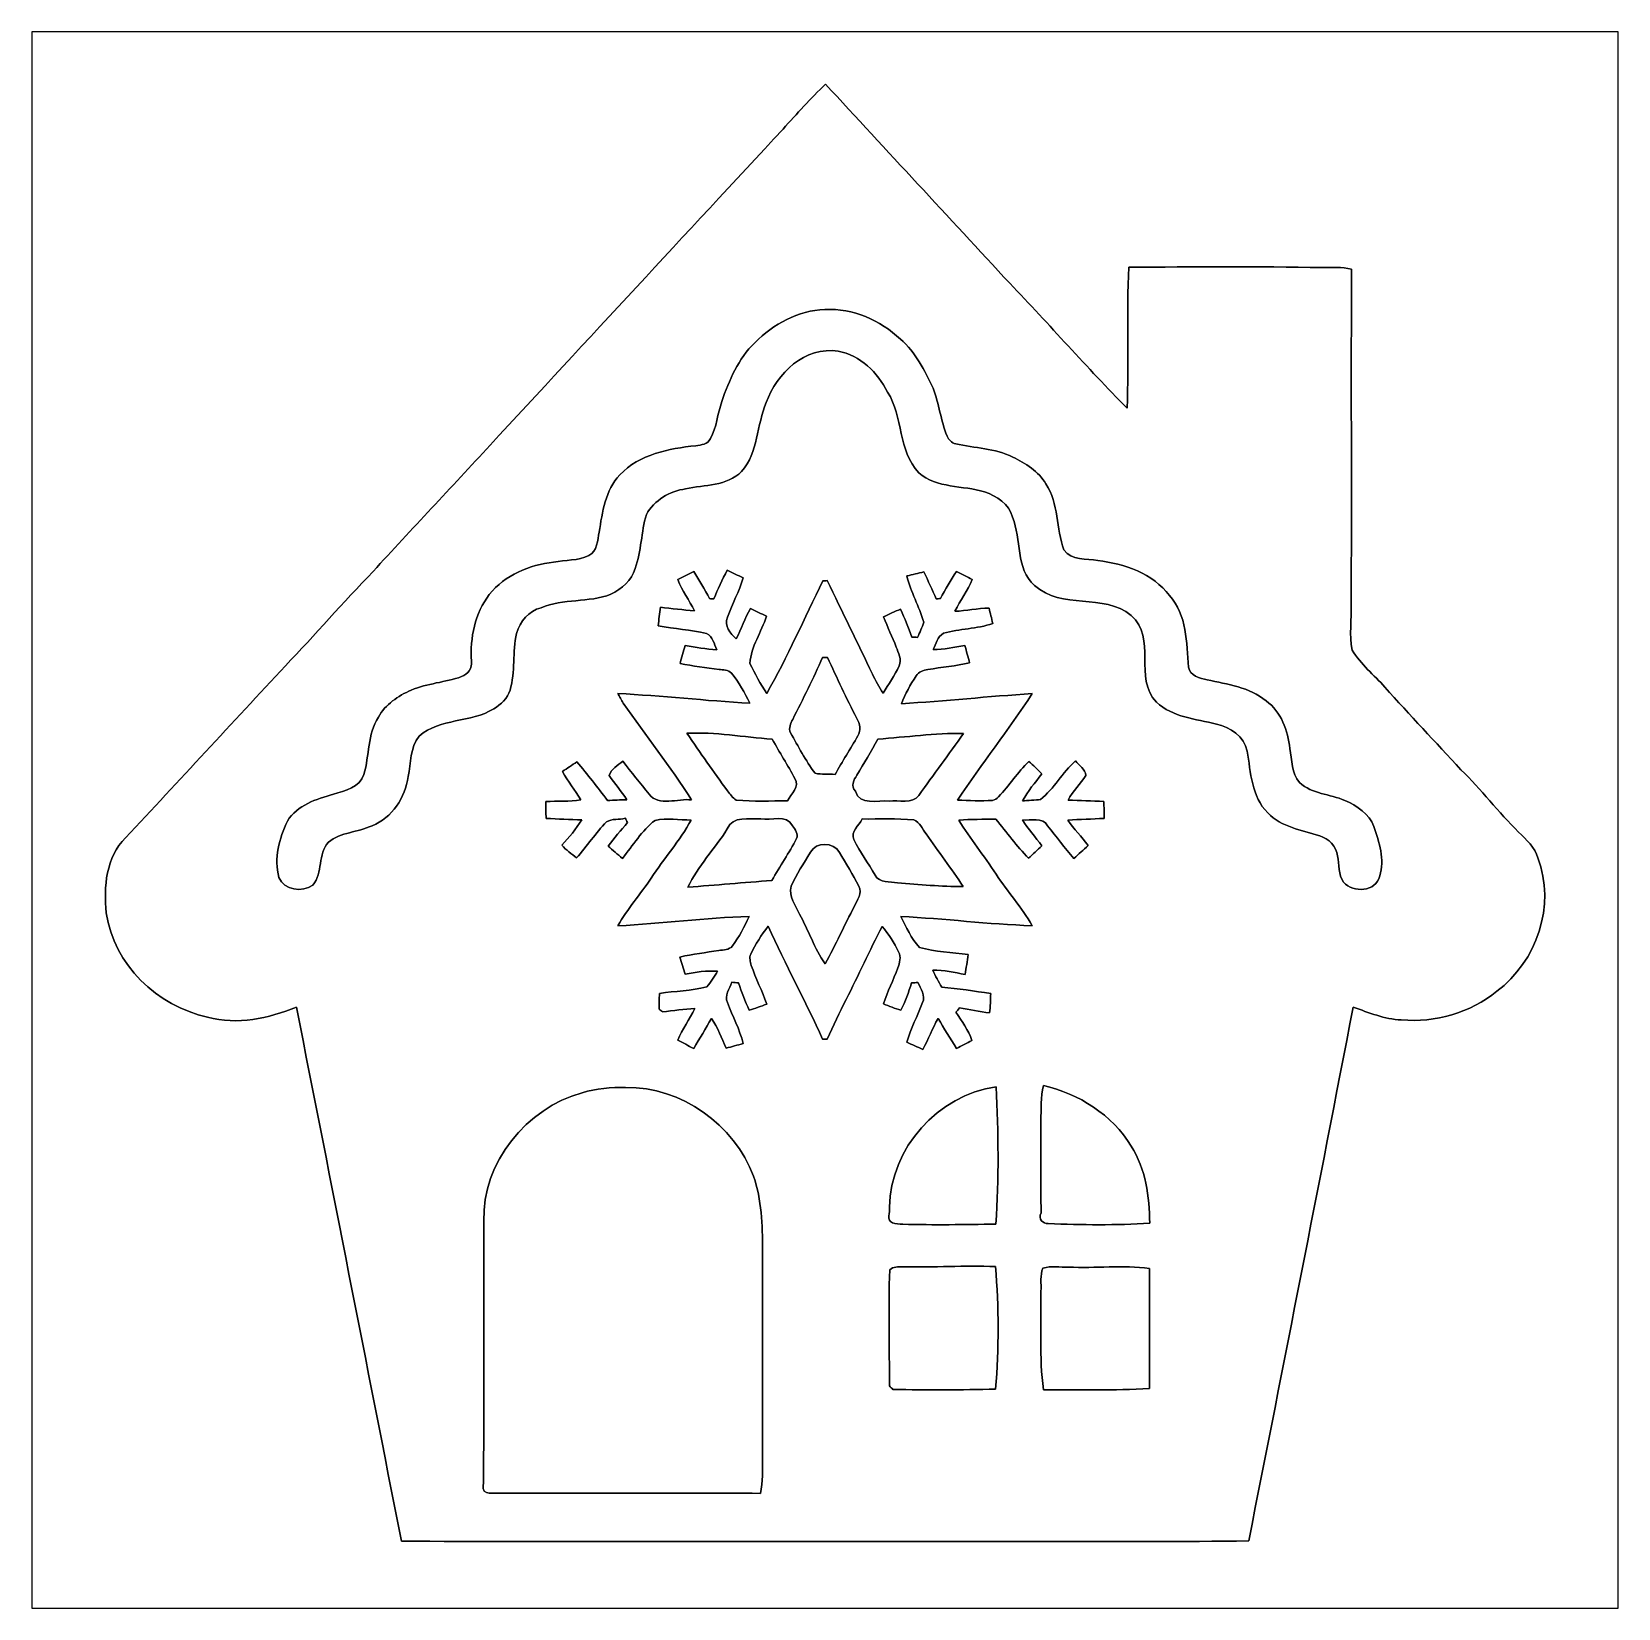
# Model space of a CAD drawing. Header units: centimetres. Extents: x -16.8 to 16.8, y -16.7 to 16.7.
import ezdxf

# ---------------------------------------------------------------- set-up
doc = ezdxf.new("R2010")
doc.units = ezdxf.units.CM
doc.header["$MEASUREMENT"] = 0
doc.layers.add('Layer 1', color=7, linetype='Continuous')

msp = doc.modelspace()

# ---------------------------------------------------------------- linework, layer by layer
at = {"layer": 'Layer 1', "color": 7}
for points, knots in [([(-16.77458, 16.66875), (-16.77458, 16.66875), (16.77458, 16.66875), (16.77458, 16.66875), (16.77458, 16.66875), (16.77458, 16.66875), (16.77458, -16.66875), (16.77458, -16.66875), (16.77458, -16.66875), (16.77458, -16.66875), (-16.77458, -16.66875), (-16.77458, -16.66875), (-16.77458, -16.66875), (-16.77458, -16.66875), (-16.77458, 16.66875), (-16.77458, 16.66875), (-16.77458, 16.66875), (-16.77458, 16.66875), (-16.77458, 16.66875), (-16.77458, 16.66875)], [0, 0, 0, 0, 0.16666667, 0.16666667, 0.16666667, 0.16666667, 0.33333333, 0.33333333, 0.33333333, 0.33333333, 0.5, 0.5, 0.5, 0.5, 0.66666667, 0.66666667, 0.66666667, 0.66666667, 1, 1, 1, 1]), ([(-0.88653, 14.61029), (-2.95451, 12.38567), (-5.01685, 10.15612), (-7.08131, 7.92797), (-7.08131, 7.92797), (-7.89764, 7.02804), (-8.74254, 6.15456), (-9.5564, 5.25216), (-9.5564, 5.25216), (-10.19281, 4.60551), (-10.77913, 3.91266), (-11.4113, 3.26214), (-11.4113, 3.26214), (-12.5416, 2.05211), (-13.65709, 0.82797), (-14.79127, -0.37853), (-14.79127, -0.37853), (-15.20508, -0.78634), (-15.25588, -1.41852), (-15.19767, -1.96391), (-15.19767, -1.96391), (-15.03998, -3.05611), (-14.12099, -3.94476), (-13.05631, -4.16595), (-13.05631, -4.16595), (-12.42836, -4.34375), (-11.7662, -4.1977), (-11.17671, -3.95499), (-11.17671, -3.95499), (-10.43411, -7.71913), (-9.69821, -11.48433), (-8.95703, -15.24882), (-8.95703, -15.24882), (-5.75381, -15.26963), (-2.55058, -15.25164), (0.65264, -15.25764), (0.65264, -15.25764), (3.42159, -15.24988), (6.19125, -15.27351), (8.9602, -15.24564), (8.9602, -15.24564), (9.70315, -11.48503), (10.4394, -7.72301), (11.1693, -3.95993), (11.1693, -3.95993), (11.50232, -4.06894), (11.83146, -4.21499), (12.18671, -4.22698), (12.18671, -4.22698), (12.90426, -4.29119), (13.64439, -4.07635), (14.20495, -3.62126), (14.20495, -3.62126), (15.05056, -2.99403), (15.45978, -1.80305), (15.07384, -0.80328), (15.07384, -0.80328), (15.01846, -0.57079), (14.82443, -0.41945), (14.66744, -0.25506), (14.66744, -0.25506), (14.23846, 0.16475), (13.87757, 0.64699), (13.44683, 1.06433), (13.44683, 1.06433), (12.91202, 1.64712), (12.36416, 2.21721), (11.83957, 2.80846), (11.83957, 2.80846), (11.60674, 3.06811), (11.33087, 3.29283), (11.14496, 3.59093), (11.14496, 3.59093), (11.08534, 3.91266), (11.13296, 4.24356), (11.12696, 4.56847), (11.12696, 4.56847), (11.13684, 6.9282), (11.12344, 9.28829), (11.13367, 11.64837), (11.13367, 11.64837), (10.93223, 11.6967), (10.72233, 11.68294), (10.51772, 11.68259), (10.51772, 11.68259), (9.15352, 11.70658), (7.78933, 11.69106), (6.42514, 11.69352), (6.42514, 11.69352), (6.37011, 10.6994), (6.42973, 9.7028), (6.38881, 8.70832), (6.38881, 8.70832), (5.53579, 9.56381), (4.74416, 10.47926), (3.90631, 11.34992), (3.90631, 11.34992), (2.6095, 12.75503), (1.30457, 14.15203), (0.01199, 15.56103), (0.01199, 15.56103), (-0.30198, 15.25834), (-0.59514, 14.93449), (-0.88653, 14.61029)], [0, 0, 0, 0, 0.03703704, 0.03703704, 0.03703704, 0.03703704, 0.07407407, 0.07407407, 0.07407407, 0.07407407, 0.11111111, 0.11111111, 0.11111111, 0.11111111, 0.14814815, 0.14814815, 0.14814815, 0.14814815, 0.18518519, 0.18518519, 0.18518519, 0.18518519, 0.22222222, 0.22222222, 0.22222222, 0.22222222, 0.25925926, 0.25925926, 0.25925926, 0.25925926, 0.2962963, 0.2962963, 0.2962963, 0.2962963, 0.33333333, 0.33333333, 0.33333333, 0.33333333, 0.37037037, 0.37037037, 0.37037037, 0.37037037, 0.40740741, 0.40740741, 0.40740741, 0.40740741, 0.44444444, 0.44444444, 0.44444444, 0.44444444, 0.48148148, 0.48148148, 0.48148148, 0.48148148, 0.51851852, 0.51851852, 0.51851852, 0.51851852, 0.55555556, 0.55555556, 0.55555556, 0.55555556, 0.59259259, 0.59259259, 0.59259259, 0.59259259, 0.62962963, 0.62962963, 0.62962963, 0.62962963, 0.66666667, 0.66666667, 0.66666667, 0.66666667, 0.7037037, 0.7037037, 0.7037037, 0.7037037, 0.74074074, 0.74074074, 0.74074074, 0.74074074, 0.77777778, 0.77777778, 0.77777778, 0.77777778, 0.81481481, 0.81481481, 0.81481481, 0.81481481, 0.85185185, 0.85185185, 0.85185185, 0.85185185, 0.88888889, 0.88888889, 0.88888889, 0.88888889, 0.92592593, 0.92592593, 0.92592593, 0.92592593, 1, 1, 1, 1]), ([(-0.00141, 10.79394), (0.58808, 10.83204), (1.17087, 10.56499), (1.59597, 10.16811), (1.59597, 10.16811), (1.91452, 9.89083), (2.10961, 9.5063), (2.28424, 9.12918), (2.28424, 9.12918), (2.41053, 8.8011), (2.44934, 8.4455), (2.58163, 8.11883), (2.58163, 8.11883), (2.61408, 8.04086), (2.68041, 7.97419), (2.76472, 7.95514), (2.76472, 7.95514), (3.16548, 7.85989), (3.59586, 7.86518), (3.96946, 7.67327), (3.96946, 7.67327), (4.24251, 7.54556), (4.51626, 7.37341), (4.67042, 7.10565), (4.67042, 7.10565), (4.94383, 6.69149), (4.89303, 6.1655), (5.04825, 5.71077), (5.04825, 5.71077), (5.21723, 5.48005), (5.52379, 5.53332), (5.76968, 5.4864), (5.76968, 5.4864), (6.33342, 5.41655), (6.92997, 5.21688), (7.28662, 4.74627), (7.28662, 4.74627), (7.65246, 4.33529), (7.64575, 3.74721), (7.68879, 3.23215), (7.68879, 3.23215), (7.70925, 3.04835), (7.93538, 2.99967), (8.08073, 2.9651), (8.08073, 2.9651), (8.51006, 2.86985), (8.97749, 2.81164), (9.32709, 2.51883), (9.32709, 2.51883), (9.64706, 2.28918), (9.78782, 1.88983), (9.82945, 1.51236), (9.82945, 1.51236), (9.88095, 1.27353), (9.85449, 0.98249), (10.03582, 0.79304), (10.03582, 0.79304), (10.29723, 0.54363), (10.67964, 0.55386), (10.99361, 0.41204), (10.99361, 0.41204), (11.24514, 0.30127), (11.50655, 0.13194), (11.60568, -0.13794), (11.60568, -0.13794), (11.72069, -0.46496), (11.83499, -0.83996), (11.73162, -1.18322), (11.73162, -1.18322), (11.65507, -1.524), (11.16894, -1.5494), (10.96398, -1.31339), (10.96398, -1.31339), (10.85109, -1.15253), (10.8779, -0.94086), (10.84051, -0.75812), (10.84051, -0.75812), (10.81758, -0.55633), (10.65001, -0.39264), (10.46057, -0.3362), (10.46057, -0.3362), (10.07992, -0.21308), (9.65024, -0.15452), (9.36202, 0.15346), (9.36202, 0.15346), (9.01418, 0.4893), (9.00853, 1.01071), (8.92457, 1.45627), (8.92457, 1.45627), (8.86848, 1.77447), (8.56791, 1.95933), (8.27652, 2.02953), (8.27652, 2.02953), (7.8426, 2.13924), (7.34942, 2.16817), (7.0104, 2.49449), (7.0104, 2.49449), (6.51263, 2.99791), (7.02698, 3.85092), (6.47629, 4.324), (6.47629, 4.324), (5.89104, 4.81013), (5.00204, 4.43301), (4.43195, 4.96006), (4.43195, 4.96006), (4.01884, 5.31883), (4.16489, 5.93866), (3.96275, 6.4008), (3.96275, 6.4008), (3.89784, 6.68479), (3.62691, 6.84565), (3.37397, 6.93914), (3.37397, 6.93914), (2.91641, 7.07884), (2.36432, 7.00722), (1.98155, 7.34377), (1.98155, 7.34377), (1.53917, 7.8105), (1.65806, 8.52593), (1.32468, 9.04981), (1.32468, 9.04981), (1.10949, 9.45691), (0.75142, 9.83474), (0.27728, 9.91129), (0.27728, 9.91129), (-0.41769, 10.02912), (-1.02799, 9.44139), (-1.24107, 8.8265), (-1.24107, 8.8265), (-1.44992, 8.35413), (-1.40406, 7.77205), (-1.76283, 7.37129), (-1.76283, 7.37129), (-2.07539, 7.05697), (-2.54529, 7.09013), (-2.9464, 7.00193), (-2.9464, 7.00193), (-3.28401, 6.95819), (-3.60998, 6.76063), (-3.7779, 6.46148), (-3.7779, 6.46148), (-3.88761, 6.08789), (-3.8802, 5.68678), (-4.01743, 5.31954), (-4.01743, 5.31954), (-4.08376, 5.06448), (-4.30354, 4.89162), (-4.52614, 4.77379), (-4.52614, 4.77379), (-5.00098, 4.58964), (-5.53191, 4.68842), (-6.00463, 4.48839), (-6.00463, 4.48839), (-6.26286, 4.42172), (-6.45125, 4.19806), (-6.52357, 3.94723), (-6.52357, 3.94723), (-6.60682, 3.55071), (-6.54861, 3.13619), (-6.65939, 2.74391), (-6.65939, 2.74391), (-6.71301, 2.57175), (-6.852, 2.43805), (-7.00617, 2.35126), (-7.00617, 2.35126), (-7.48947, 2.04858), (-8.14176, 2.16218), (-8.58167, 1.77306), (-8.58167, 1.77306), (-8.77923, 1.52894), (-8.75277, 1.20756), (-8.81662, 0.91899), (-8.81662, 0.91899), (-8.86989, 0.47378), (-9.15741, 0.04868), (-9.57898, -0.12206), (-9.57898, -0.12206), (-9.87778, -0.26141), (-10.23726, -0.25753), (-10.50149, -0.46919), (-10.50149, -0.46919), (-10.73044, -0.71508), (-10.61755, -1.12183), (-10.82851, -1.37654), (-10.82851, -1.37654), (-11.05253, -1.53494), (-11.44058, -1.49119), (-11.54924, -1.21356), (-11.54924, -1.21356), (-11.65613, -0.8128), (-11.54359, -0.38841), (-11.36897, -0.02469), (-11.36897, -0.02469), (-11.15871, 0.32138), (-10.75619, 0.44027), (-10.39213, 0.54681), (-10.39213, 0.54681), (-10.15012, 0.6156), (-9.83298, 0.69427), (-9.74937, 0.96555), (-9.74937, 0.96555), (-9.6333, 1.36278), (-9.67634, 1.81434), (-9.44104, 2.17241), (-9.44104, 2.17241), (-9.29887, 2.44863), (-9.02617, 2.62326), (-8.74995, 2.74673), (-8.74995, 2.74673), (-8.40916, 2.89101), (-8.03169, 2.9083), (-7.68526, 3.03142), (-7.68526, 3.03142), (-7.54839, 3.07622), (-7.4549, 3.21134), (-7.4743, 3.35633), (-7.4743, 3.35633), (-7.50958, 3.85304), (-7.40269, 4.36739), (-7.09895, 4.77061), (-7.09895, 4.77061), (-6.76487, 5.17737), (-6.25193, 5.39291), (-5.73793, 5.45394), (-5.73793, 5.45394), (-5.49063, 5.50051), (-5.22323, 5.47899), (-4.99216, 5.59294), (-4.99216, 5.59294), (-4.80871, 5.68043), (-4.81224, 5.91749), (-4.77732, 6.08612), (-4.77732, 6.08612), (-4.70606, 6.50946), (-4.64961, 6.97618), (-4.33705, 7.30003), (-4.33705, 7.30003), (-3.92395, 7.73818), (-3.30271, 7.85036), (-2.73121, 7.91492), (-2.73121, 7.91492), (-2.61902, 7.93644), (-2.47368, 7.93538), (-2.42429, 8.06591), (-2.42429, 8.06591), (-2.28565, 8.30651), (-2.27718, 8.5912), (-2.18052, 8.84731), (-2.18052, 8.84731), (-2.03059, 9.29993), (-1.83233, 9.75572), (-1.48519, 10.09332), (-1.48519, 10.09332), (-1.08797, 10.4835), (-0.56974, 10.77842), (-0.00141, 10.79394)], [0, 0, 0, 0, 0.01538462, 0.01538462, 0.01538462, 0.01538462, 0.03076923, 0.03076923, 0.03076923, 0.03076923, 0.04615385, 0.04615385, 0.04615385, 0.04615385, 0.06153846, 0.06153846, 0.06153846, 0.06153846, 0.07692308, 0.07692308, 0.07692308, 0.07692308, 0.09230769, 0.09230769, 0.09230769, 0.09230769, 0.10769231, 0.10769231, 0.10769231, 0.10769231, 0.12307692, 0.12307692, 0.12307692, 0.12307692, 0.13846154, 0.13846154, 0.13846154, 0.13846154, 0.15384615, 0.15384615, 0.15384615, 0.15384615, 0.16923077, 0.16923077, 0.16923077, 0.16923077, 0.18461538, 0.18461538, 0.18461538, 0.18461538, 0.2, 0.2, 0.2, 0.2, 0.21538462, 0.21538462, 0.21538462, 0.21538462, 0.23076923, 0.23076923, 0.23076923, 0.23076923, 0.24615385, 0.24615385, 0.24615385, 0.24615385, 0.26153846, 0.26153846, 0.26153846, 0.26153846, 0.27692308, 0.27692308, 0.27692308, 0.27692308, 0.29230769, 0.29230769, 0.29230769, 0.29230769, 0.30769231, 0.30769231, 0.30769231, 0.30769231, 0.32307692, 0.32307692, 0.32307692, 0.32307692, 0.33846154, 0.33846154, 0.33846154, 0.33846154, 0.35384615, 0.35384615, 0.35384615, 0.35384615, 0.36923077, 0.36923077, 0.36923077, 0.36923077, 0.38461538, 0.38461538, 0.38461538, 0.38461538, 0.4, 0.4, 0.4, 0.4, 0.41538462, 0.41538462, 0.41538462, 0.41538462, 0.43076923, 0.43076923, 0.43076923, 0.43076923, 0.44615385, 0.44615385, 0.44615385, 0.44615385, 0.46153846, 0.46153846, 0.46153846, 0.46153846, 0.47692308, 0.47692308, 0.47692308, 0.47692308, 0.49230769, 0.49230769, 0.49230769, 0.49230769, 0.50769231, 0.50769231, 0.50769231, 0.50769231, 0.52307692, 0.52307692, 0.52307692, 0.52307692, 0.53846154, 0.53846154, 0.53846154, 0.53846154, 0.55384615, 0.55384615, 0.55384615, 0.55384615, 0.56923077, 0.56923077, 0.56923077, 0.56923077, 0.58461538, 0.58461538, 0.58461538, 0.58461538, 0.6, 0.6, 0.6, 0.6, 0.61538462, 0.61538462, 0.61538462, 0.61538462, 0.63076923, 0.63076923, 0.63076923, 0.63076923, 0.64615385, 0.64615385, 0.64615385, 0.64615385, 0.66153846, 0.66153846, 0.66153846, 0.66153846, 0.67692308, 0.67692308, 0.67692308, 0.67692308, 0.69230769, 0.69230769, 0.69230769, 0.69230769, 0.70769231, 0.70769231, 0.70769231, 0.70769231, 0.72307692, 0.72307692, 0.72307692, 0.72307692, 0.73846154, 0.73846154, 0.73846154, 0.73846154, 0.75384615, 0.75384615, 0.75384615, 0.75384615, 0.76923077, 0.76923077, 0.76923077, 0.76923077, 0.78461538, 0.78461538, 0.78461538, 0.78461538, 0.8, 0.8, 0.8, 0.8, 0.81538462, 0.81538462, 0.81538462, 0.81538462, 0.83076923, 0.83076923, 0.83076923, 0.83076923, 0.84615385, 0.84615385, 0.84615385, 0.84615385, 0.86153846, 0.86153846, 0.86153846, 0.86153846, 0.87692308, 0.87692308, 0.87692308, 0.87692308, 0.89230769, 0.89230769, 0.89230769, 0.89230769, 0.90769231, 0.90769231, 0.90769231, 0.90769231, 0.92307692, 0.92307692, 0.92307692, 0.92307692, 0.93846154, 0.93846154, 0.93846154, 0.93846154, 0.95384615, 0.95384615, 0.95384615, 0.95384615, 0.96923077, 0.96923077, 0.96923077, 0.96923077, 1, 1, 1, 1]), ([(-2.06693, 5.28179), (-1.95545, 5.22676), (-1.84326, 5.17313), (-1.73002, 5.12163), (-1.73002, 5.12163), (-1.81398, 4.83447), (-1.96533, 4.57271), (-2.05952, 4.28978), (-2.05952, 4.28978), (-2.14524, 4.10351), (-1.99708, 3.94758), (-1.87572, 3.82976), (-1.87572, 3.82976), (-1.77624, 4.04354), (-1.69651, 4.26685), (-1.57727, 4.4704), (-1.57727, 4.4704), (-1.46509, 4.41466), (-1.35149, 4.36174), (-1.23684, 4.3113), (-1.23684, 4.3113), (-1.34267, 3.97404), (-1.56457, 3.66889), (-1.58856, 3.31117), (-1.58856, 3.31117), (-1.48555, 3.09174), (-1.36525, 2.87973), (-1.23014, 2.67829), (-1.23014, 2.67829), (-0.79199, 3.44805), (-0.43886, 4.26403), (-0.04269, 5.05601), (-0.04269, 5.05601), (-0.02011, 5.05742), (0.02505, 5.06024), (0.04763, 5.06166), (0.04763, 5.06166), (0.36371, 4.40161), (0.68792, 3.74579), (1.0033, 3.08575), (1.0033, 3.08575), (1.07033, 2.9464), (1.14124, 2.80846), (1.22802, 2.6797), (1.22802, 2.6797), (1.34655, 2.8702), (1.47108, 3.05753), (1.5688, 3.26002), (1.5688, 3.26002), (1.62877, 3.39619), (1.5494, 3.53131), (1.50742, 3.65689), (1.50742, 3.65689), (1.41993, 3.86997), (1.32574, 4.08023), (1.24001, 4.29401), (1.24001, 4.29401), (1.35467, 4.35857), (1.47355, 4.41325), (1.59808, 4.45629), (1.59808, 4.45629), (1.68557, 4.26438), (1.76283, 4.06823), (1.83339, 3.86891), (1.83339, 3.86891), (1.87501, 3.8668), (1.91664, 3.86468), (1.95862, 3.86221), (1.95862, 3.86221), (2.00342, 3.96769), (2.05423, 4.07106), (2.08739, 4.18042), (2.08739, 4.18042), (1.99461, 4.51591), (1.81187, 4.82), (1.73179, 5.15973), (1.73179, 5.15973), (1.85173, 5.18971), (1.97062, 5.22005), (2.09162, 5.24581), (2.09162, 5.24581), (2.17946, 5.05601), (2.27013, 4.86728), (2.35021, 4.67395), (2.35021, 4.67395), (2.37243, 4.67607), (2.41688, 4.6803), (2.43911, 4.68242), (2.43911, 4.68242), (2.54318, 4.87786), (2.65994, 5.06589), (2.77848, 5.25321), (2.77848, 5.25321), (2.89172, 5.2003), (3.00249, 5.14385), (3.11538, 5.08847), (3.11538, 5.08847), (3.02225, 4.84787), (2.86032, 4.64397), (2.74779, 4.4136), (2.74779, 4.4136), (2.98909, 4.42278), (3.22651, 4.47569), (3.46851, 4.47993), (3.46851, 4.47993), (3.49462, 4.37268), (3.52107, 4.26579), (3.54859, 4.15819), (3.54859, 4.15819), (3.21098, 4.03684), (2.84551, 4.04671), (2.50296, 3.94794), (2.50296, 3.94794), (2.37807, 3.87879), (2.34421, 3.72357), (2.28917, 3.60292), (2.28917, 3.60292), (2.51425, 3.60116), (2.73368, 3.65654), (2.95451, 3.69323), (2.95451, 3.69323), (2.99156, 3.57082), (3.02507, 3.44664), (3.05858, 3.32281), (3.05858, 3.32281), (2.76754, 3.25332), (2.46874, 3.23039), (2.17417, 3.18276), (2.17417, 3.18276), (2.08245, 3.16265), (1.97767, 3.1369), (1.93075, 3.04553), (1.93075, 3.04553), (1.80164, 2.86456), (1.69757, 2.66594), (1.61607, 2.45886), (1.61607, 2.45886), (2.53965, 2.51354), (3.46075, 2.61444), (4.38362, 2.673), (4.38362, 2.673), (3.88091, 1.90641), (3.31152, 1.18569), (2.80388, 0.42263), (2.80388, 0.42263), (3.04906, 0.41134), (3.2953, 0.39723), (3.54118, 0.41381), (3.54118, 0.41381), (3.59304, 0.4191), (3.63537, 0.45508), (3.67101, 0.49036), (3.67101, 0.49036), (3.89537, 0.73096), (4.07564, 1.01), (4.31236, 1.23931), (4.31236, 1.23931), (4.40443, 1.15499), (4.4958, 1.06892), (4.58223, 0.9779), (4.58223, 0.9779), (4.44359, 0.78987), (4.28907, 0.61101), (4.17936, 0.40358), (4.17936, 0.40358), (4.2732, 0.41063), (4.46087, 0.42474), (4.55471, 0.4318), (4.55471, 0.4318), (4.84858, 0.66005), (5.01932, 1.00506), (5.2959, 1.2513), (5.2959, 1.2513), (5.36893, 1.15111), (5.50333, 1.07386), (5.51533, 0.94227), (5.51533, 0.94227), (5.39856, 0.76306), (5.24334, 0.61031), (5.13927, 0.42192), (5.13927, 0.42192), (5.39186, 0.41099), (5.64515, 0.40217), (5.89844, 0.39123), (5.89844, 0.39123), (5.8988, 0.27305), (5.90374, 0.15205), (5.90268, 0.03281), (5.90268, 0.03281), (5.64727, 0.02187), (5.39186, 0.01199), (5.13715, -0.00071), (5.13715, -0.00071), (5.25886, -0.19473), (5.42607, -0.35348), (5.56331, -0.53622), (5.56331, -0.53622), (5.46523, -0.63077), (5.36399, -0.72249), (5.26344, -0.81456), (5.26344, -0.81456), (5.06448, -0.59584), (4.89973, -0.3489), (4.7057, -0.12629), (4.7057, -0.12629), (4.60375, 0.08184), (4.34904, -0.02258), (4.17407, 0.00423), (4.17407, 0.00423), (4.29719, -0.18944), (4.44923, -0.3616), (4.58646, -0.54504), (4.58646, -0.54504), (4.49333, -0.63394), (4.40055, -0.72319), (4.3053, -0.80998), (4.3053, -0.80998), (4.05201, -0.5528), (3.8414, -0.25753), (3.60962, 0.01834), (3.60962, 0.01834), (3.34857, 0.01658), (3.08822, 0.01235), (2.82822, -0.00176), (2.82822, -0.00176), (3.06776, -0.39899), (3.36409, -0.75741), (3.61703, -1.14618), (3.61703, -1.14618), (3.86151, -1.51553), (4.16207, -1.84785), (4.38079, -2.23449), (4.38079, -2.23449), (3.45264, -2.20345), (2.53012, -2.08739), (1.60302, -2.03906), (1.60302, -2.03906), (1.71838, -2.26413), (1.81892, -2.51001), (1.99708, -2.69346), (1.99708, -2.69346), (2.3301, -2.79047), (2.68429, -2.79541), (3.02719, -2.84656), (3.02719, -2.84656), (3.00531, -2.98556), (2.98732, -3.12702), (2.96298, -3.26602), (2.96298, -3.26602), (2.7372, -3.2258), (2.51178, -3.17218), (2.28141, -3.17641), (2.28141, -3.17641), (2.33398, -3.302), (2.40242, -3.41877), (2.47015, -3.5373), (2.47015, -3.5373), (2.81728, -3.55671), (3.15877, -3.62444), (3.50344, -3.66748), (3.50344, -3.66748), (3.50026, -3.80471), (3.49532, -3.9437), (3.4798, -4.08093), (3.4798, -4.08093), (3.26778, -4.04601), (3.05611, -4.01249), (2.84551, -3.97404), (2.84551, -3.97404), (2.82011, -4.00473), (2.79471, -4.03578), (2.77001, -4.06682), (2.77001, -4.06682), (2.89913, -4.25415), (3.02613, -4.44606), (3.10727, -4.65949), (3.10727, -4.65949), (2.99755, -4.71523), (2.88925, -4.77379), (2.77883, -4.82847), (2.77883, -4.82847), (2.6416, -4.62245), (2.52342, -4.40514), (2.39007, -4.197), (2.39007, -4.197), (2.27224, -4.40937), (2.18299, -4.63585), (2.06904, -4.85034), (2.06904, -4.85034), (1.95721, -4.79884), (1.84432, -4.74909), (1.73108, -4.70076), (1.73108, -4.70076), (1.80763, -4.40796), (1.95686, -4.14302), (2.06516, -3.86256), (2.06516, -3.86256), (2.13113, -3.71228), (2.02636, -3.56658), (1.96356, -3.4357), (1.96356, -3.4357), (1.91876, -3.43853), (1.87431, -3.4417), (1.82986, -3.44523), (1.82986, -3.44523), (1.77094, -3.64314), (1.69862, -3.83752), (1.60549, -4.02202), (1.60549, -4.02202), (1.47955, -3.98463), (1.35749, -3.937), (1.23613, -3.88761), (1.23613, -3.88761), (1.32151, -3.62797), (1.44321, -3.38279), (1.54305, -3.12879), (1.54305, -3.12879), (1.58186, -3.02154), (1.61078, -2.8956), (1.5554, -2.78977), (1.5554, -2.78977), (1.46544, -2.59468), (1.34549, -2.413), (1.2065, -2.24966), (1.2065, -2.24966), (0.94368, -2.76049), (0.70873, -3.28507), (0.44556, -3.79554), (0.44556, -3.79554), (0.30868, -4.07388), (0.16827, -4.35081), (0.04904, -4.63726), (0.04904, -4.63726), (0.02399, -4.63762), (-0.02575, -4.63797), (-0.05045, -4.63797), (-0.05045, -4.63797), (-0.4124, -3.83081), (-0.83467, -3.05223), (-1.20191, -2.24719), (-1.20191, -2.24719), (-1.34444, -2.42993), (-1.46967, -2.62678), (-1.56986, -2.83598), (-1.56986, -2.83598), (-1.60584, -2.90795), (-1.58009, -2.99932), (-1.55998, -3.07481), (-1.55998, -3.07481), (-1.46473, -3.35351), (-1.32644, -3.61527), (-1.23296, -3.89467), (-1.23296, -3.89467), (-1.35431, -3.94088), (-1.47708, -3.98427), (-1.60232, -4.01955), (-1.60232, -4.01955), (-1.68734, -3.83223), (-1.76248, -3.64031), (-1.82845, -3.44629), (-1.82845, -3.44629), (-1.87643, -3.44099), (-1.92405, -3.43606), (-1.97168, -3.43147), (-1.97168, -3.43147), (-2.01577, -3.56764), (-2.13113, -3.71299), (-2.06234, -3.86115), (-2.06234, -3.86115), (-1.95086, -4.14973), (-1.80516, -4.42595), (-1.73002, -4.72757), (-1.73002, -4.72757), (-1.85103, -4.75932), (-1.97132, -4.79425), (-2.09233, -4.82459), (-2.09233, -4.82459), (-2.18687, -4.61222), (-2.26836, -4.39173), (-2.39854, -4.1977), (-2.39854, -4.1977), (-2.52659, -4.40725), (-2.64442, -4.6228), (-2.77707, -4.82953), (-2.77707, -4.82953), (-2.89066, -4.77379), (-3.00143, -4.71346), (-3.11326, -4.6549), (-3.11326, -4.6549), (-3.01872, -4.41925), (-2.8635, -4.21569), (-2.75131, -3.98886), (-2.75131, -3.98886), (-2.98062, -3.99098), (-3.2071, -4.03084), (-3.43394, -4.05906), (-3.43394, -4.05906), (-3.45934, -4.03825), (-3.48439, -4.01779), (-3.50943, -3.99732), (-3.50943, -3.99732), (-3.50838, -3.88549), (-3.50485, -3.77825), (-3.50132, -3.66748), (-3.50132, -3.66748), (-3.16936, -3.61315), (-2.82469, -3.61774), (-2.49978, -3.52672), (-2.49978, -3.52672), (-2.41053, -3.42618), (-2.33574, -3.3147), (-2.27118, -3.19723), (-2.27118, -3.19723), (-2.50225, -3.18523), (-2.73191, -3.21275), (-2.95734, -3.26108), (-2.95734, -3.26108), (-2.99649, -3.14043), (-3.03318, -3.01943), (-3.06634, -2.89772), (-3.06634, -2.89772), (-2.79541, -2.83422), (-2.51954, -2.80141), (-2.24437, -2.7626), (-2.24437, -2.7626), (-2.14665, -2.73861), (-2.02248, -2.75378), (-1.95862, -2.66347), (-1.95862, -2.66347), (-1.81645, -2.47121), (-1.70744, -2.25743), (-1.60373, -2.04258), (-1.60373, -2.04258), (-2.53189, -2.06022), (-3.45369, -2.19639), (-4.38115, -2.23591), (-4.38115, -2.23591), (-4.17477, -1.88101), (-3.9056, -1.56774), (-3.67524, -1.22908), (-3.67524, -1.22908), (-3.40113, -0.81421), (-3.07164, -0.43603), (-2.82998, -0.00071), (-2.82998, -0.00071), (-3.08257, 0.00353), (-3.34504, 0.04233), (-3.59234, -0.00776), (-3.59234, -0.00776), (-3.87738, -0.2226), (-4.05906, -0.53904), (-4.28484, -0.81068), (-4.28484, -0.81068), (-4.38679, -0.72566), (-4.48733, -0.63888), (-4.58611, -0.55069), (-4.58611, -0.55069), (-4.45382, -0.38171), (-4.31835, -0.21555), (-4.17618, -0.05539), (-4.17618, -0.05539), (-4.18818, -0.0321), (-4.21217, 0.01482), (-4.22381, 0.0381), (-4.22381, 0.0381), (-4.3501, -0.00035), (-4.50427, 0.03563), (-4.61892, -0.0381), (-4.61892, -0.0381), (-4.84964, -0.27552), (-5.03555, -0.55174), (-5.25145, -0.80186), (-5.25145, -0.80186), (-5.36222, -0.72002), (-5.46911, -0.63288), (-5.56542, -0.53446), (-5.56542, -0.53446), (-5.41584, -0.36301), (-5.26168, -0.19297), (-5.14174, 0.00176), (-5.14174, 0.00176), (-5.39433, 0.01305), (-5.64621, 0.02152), (-5.89844, 0.0321), (-5.89844, 0.0321), (-5.90127, 0.15205), (-5.90303, 0.26952), (-5.90268, 0.38876), (-5.90268, 0.38876), (-5.6575, 0.40252), (-5.40879, 0.38806), (-5.16537, 0.42686), (-5.16537, 0.42686), (-5.28003, 0.635), (-5.44407, 0.81209), (-5.55166, 1.02482), (-5.55166, 1.02482), (-5.45148, 1.09361), (-5.35023, 1.16205), (-5.24828, 1.22873), (-5.24828, 1.22873), (-5.02109, 0.96555), (-4.81083, 0.68827), (-4.59811, 0.4131), (-4.59811, 0.4131), (-4.46158, 0.4191), (-4.32611, 0.42474), (-4.18924, 0.42757), (-4.18924, 0.42757), (-4.3053, 0.60643), (-4.44712, 0.76659), (-4.56389, 0.94439), (-4.56389, 0.94439), (-4.51908, 1.08162), (-4.38044, 1.1557), (-4.27531, 1.24284), (-4.27531, 1.24284), (-4.09399, 1.00859), (-3.9116, 0.7747), (-3.7211, 0.54751), (-3.7211, 0.54751), (-3.51861, 0.27234), (-3.10762, 0.4639), (-2.82575, 0.4251), (-2.82575, 0.4251), (-3.26813, 1.13277), (-3.78742, 1.78999), (-4.26579, 2.47403), (-4.26579, 2.47403), (-4.30918, 2.53859), (-4.34622, 2.60703), (-4.38221, 2.67547), (-4.38221, 2.67547), (-3.44911, 2.62784), (-2.51883, 2.5206), (-1.58644, 2.4698), (-1.58644, 2.4698), (-1.70356, 2.68923), (-1.81751, 2.91289), (-1.97732, 3.10515), (-1.97732, 3.10515), (-2.04153, 3.17571), (-2.15759, 3.17641), (-2.24084, 3.18452), (-2.24084, 3.18452), (-2.51672, 3.21345), (-2.79083, 3.2579), (-3.06352, 3.30623), (-3.06352, 3.30623), (-3.03495, 3.43606), (-2.99861, 3.56447), (-2.95381, 3.6897), (-2.95381, 3.6897), (-2.73297, 3.65548), (-2.51213, 3.61315), (-2.28847, 3.59869), (-2.28847, 3.59869), (-2.34386, 3.72004), (-2.37561, 3.87844), (-2.50261, 3.94688), (-2.50261, 3.94688), (-2.83986, 4.02167), (-3.18664, 4.04072), (-3.52566, 4.1088), (-3.52566, 4.1088), (-3.51508, 4.23933), (-3.4992, 4.36986), (-3.48192, 4.49933), (-3.48192, 4.49933), (-3.24132, 4.46934), (-3.00073, 4.44288), (-2.75872, 4.4256), (-2.75872, 4.4256), (-2.87267, 4.64608), (-3.02119, 4.84893), (-3.10903, 5.08212), (-3.10903, 5.08212), (-2.99755, 5.13927), (-2.88749, 5.19853), (-2.77495, 5.25392), (-2.77495, 5.25392), (-2.65677, 5.0673), (-2.54318, 4.87751), (-2.43911, 4.68207), (-2.43911, 4.68207), (-2.41688, 4.67995), (-2.37243, 4.67607), (-2.35021, 4.67395), (-2.35021, 4.67395), (-2.26554, 4.88068), (-2.17276, 5.08459), (-2.06693, 5.28179), (-2.06693, 5.28179), (-2.06693, 5.28179), (-2.06693, 5.28179), (-2.06693, 5.28179)], [0, 0, 0, 0, 0.00666667, 0.00666667, 0.00666667, 0.00666667, 0.01333333, 0.01333333, 0.01333333, 0.01333333, 0.02, 0.02, 0.02, 0.02, 0.02666667, 0.02666667, 0.02666667, 0.02666667, 0.03333333, 0.03333333, 0.03333333, 0.03333333, 0.04, 0.04, 0.04, 0.04, 0.04666667, 0.04666667, 0.04666667, 0.04666667, 0.05333333, 0.05333333, 0.05333333, 0.05333333, 0.06, 0.06, 0.06, 0.06, 0.06666667, 0.06666667, 0.06666667, 0.06666667, 0.07333333, 0.07333333, 0.07333333, 0.07333333, 0.08, 0.08, 0.08, 0.08, 0.08666667, 0.08666667, 0.08666667, 0.08666667, 0.09333333, 0.09333333, 0.09333333, 0.09333333, 0.1, 0.1, 0.1, 0.1, 0.10666667, 0.10666667, 0.10666667, 0.10666667, 0.11333333, 0.11333333, 0.11333333, 0.11333333, 0.12, 0.12, 0.12, 0.12, 0.12666667, 0.12666667, 0.12666667, 0.12666667, 0.13333333, 0.13333333, 0.13333333, 0.13333333, 0.14, 0.14, 0.14, 0.14, 0.14666667, 0.14666667, 0.14666667, 0.14666667, 0.15333333, 0.15333333, 0.15333333, 0.15333333, 0.16, 0.16, 0.16, 0.16, 0.16666667, 0.16666667, 0.16666667, 0.16666667, 0.17333333, 0.17333333, 0.17333333, 0.17333333, 0.18, 0.18, 0.18, 0.18, 0.18666667, 0.18666667, 0.18666667, 0.18666667, 0.19333333, 0.19333333, 0.19333333, 0.19333333, 0.2, 0.2, 0.2, 0.2, 0.20666667, 0.20666667, 0.20666667, 0.20666667, 0.21333333, 0.21333333, 0.21333333, 0.21333333, 0.22, 0.22, 0.22, 0.22, 0.22666667, 0.22666667, 0.22666667, 0.22666667, 0.23333333, 0.23333333, 0.23333333, 0.23333333, 0.24, 0.24, 0.24, 0.24, 0.24666667, 0.24666667, 0.24666667, 0.24666667, 0.25333333, 0.25333333, 0.25333333, 0.25333333, 0.26, 0.26, 0.26, 0.26, 0.26666667, 0.26666667, 0.26666667, 0.26666667, 0.27333333, 0.27333333, 0.27333333, 0.27333333, 0.28, 0.28, 0.28, 0.28, 0.28666667, 0.28666667, 0.28666667, 0.28666667, 0.29333333, 0.29333333, 0.29333333, 0.29333333, 0.3, 0.3, 0.3, 0.3, 0.30666667, 0.30666667, 0.30666667, 0.30666667, 0.31333333, 0.31333333, 0.31333333, 0.31333333, 0.32, 0.32, 0.32, 0.32, 0.32666667, 0.32666667, 0.32666667, 0.32666667, 0.33333333, 0.33333333, 0.33333333, 0.33333333, 0.34, 0.34, 0.34, 0.34, 0.34666667, 0.34666667, 0.34666667, 0.34666667, 0.35333333, 0.35333333, 0.35333333, 0.35333333, 0.36, 0.36, 0.36, 0.36, 0.36666667, 0.36666667, 0.36666667, 0.36666667, 0.37333333, 0.37333333, 0.37333333, 0.37333333, 0.38, 0.38, 0.38, 0.38, 0.38666667, 0.38666667, 0.38666667, 0.38666667, 0.39333333, 0.39333333, 0.39333333, 0.39333333, 0.4, 0.4, 0.4, 0.4, 0.40666667, 0.40666667, 0.40666667, 0.40666667, 0.41333333, 0.41333333, 0.41333333, 0.41333333, 0.42, 0.42, 0.42, 0.42, 0.42666667, 0.42666667, 0.42666667, 0.42666667, 0.43333333, 0.43333333, 0.43333333, 0.43333333, 0.44, 0.44, 0.44, 0.44, 0.44666667, 0.44666667, 0.44666667, 0.44666667, 0.45333333, 0.45333333, 0.45333333, 0.45333333, 0.46, 0.46, 0.46, 0.46, 0.46666667, 0.46666667, 0.46666667, 0.46666667, 0.47333333, 0.47333333, 0.47333333, 0.47333333, 0.48, 0.48, 0.48, 0.48, 0.48666667, 0.48666667, 0.48666667, 0.48666667, 0.49333333, 0.49333333, 0.49333333, 0.49333333, 0.5, 0.5, 0.5, 0.5, 0.50666667, 0.50666667, 0.50666667, 0.50666667, 0.51333333, 0.51333333, 0.51333333, 0.51333333, 0.52, 0.52, 0.52, 0.52, 0.52666667, 0.52666667, 0.52666667, 0.52666667, 0.53333333, 0.53333333, 0.53333333, 0.53333333, 0.54, 0.54, 0.54, 0.54, 0.54666667, 0.54666667, 0.54666667, 0.54666667, 0.55333333, 0.55333333, 0.55333333, 0.55333333, 0.56, 0.56, 0.56, 0.56, 0.56666667, 0.56666667, 0.56666667, 0.56666667, 0.57333333, 0.57333333, 0.57333333, 0.57333333, 0.58, 0.58, 0.58, 0.58, 0.58666667, 0.58666667, 0.58666667, 0.58666667, 0.59333333, 0.59333333, 0.59333333, 0.59333333, 0.6, 0.6, 0.6, 0.6, 0.60666667, 0.60666667, 0.60666667, 0.60666667, 0.61333333, 0.61333333, 0.61333333, 0.61333333, 0.62, 0.62, 0.62, 0.62, 0.62666667, 0.62666667, 0.62666667, 0.62666667, 0.63333333, 0.63333333, 0.63333333, 0.63333333, 0.64, 0.64, 0.64, 0.64, 0.64666667, 0.64666667, 0.64666667, 0.64666667, 0.65333333, 0.65333333, 0.65333333, 0.65333333, 0.66, 0.66, 0.66, 0.66, 0.66666667, 0.66666667, 0.66666667, 0.66666667, 0.67333333, 0.67333333, 0.67333333, 0.67333333, 0.68, 0.68, 0.68, 0.68, 0.68666667, 0.68666667, 0.68666667, 0.68666667, 0.69333333, 0.69333333, 0.69333333, 0.69333333, 0.7, 0.7, 0.7, 0.7, 0.70666667, 0.70666667, 0.70666667, 0.70666667, 0.71333333, 0.71333333, 0.71333333, 0.71333333, 0.72, 0.72, 0.72, 0.72, 0.72666667, 0.72666667, 0.72666667, 0.72666667, 0.73333333, 0.73333333, 0.73333333, 0.73333333, 0.74, 0.74, 0.74, 0.74, 0.74666667, 0.74666667, 0.74666667, 0.74666667, 0.75333333, 0.75333333, 0.75333333, 0.75333333, 0.76, 0.76, 0.76, 0.76, 0.76666667, 0.76666667, 0.76666667, 0.76666667, 0.77333333, 0.77333333, 0.77333333, 0.77333333, 0.78, 0.78, 0.78, 0.78, 0.78666667, 0.78666667, 0.78666667, 0.78666667, 0.79333333, 0.79333333, 0.79333333, 0.79333333, 0.8, 0.8, 0.8, 0.8, 0.80666667, 0.80666667, 0.80666667, 0.80666667, 0.81333333, 0.81333333, 0.81333333, 0.81333333, 0.82, 0.82, 0.82, 0.82, 0.82666667, 0.82666667, 0.82666667, 0.82666667, 0.83333333, 0.83333333, 0.83333333, 0.83333333, 0.84, 0.84, 0.84, 0.84, 0.84666667, 0.84666667, 0.84666667, 0.84666667, 0.85333333, 0.85333333, 0.85333333, 0.85333333, 0.86, 0.86, 0.86, 0.86, 0.86666667, 0.86666667, 0.86666667, 0.86666667, 0.87333333, 0.87333333, 0.87333333, 0.87333333, 0.88, 0.88, 0.88, 0.88, 0.88666667, 0.88666667, 0.88666667, 0.88666667, 0.89333333, 0.89333333, 0.89333333, 0.89333333, 0.9, 0.9, 0.9, 0.9, 0.90666667, 0.90666667, 0.90666667, 0.90666667, 0.91333333, 0.91333333, 0.91333333, 0.91333333, 0.92, 0.92, 0.92, 0.92, 0.92666667, 0.92666667, 0.92666667, 0.92666667, 0.93333333, 0.93333333, 0.93333333, 0.93333333, 0.94, 0.94, 0.94, 0.94, 0.94666667, 0.94666667, 0.94666667, 0.94666667, 0.95333333, 0.95333333, 0.95333333, 0.95333333, 0.96, 0.96, 0.96, 0.96, 0.96666667, 0.96666667, 0.96666667, 0.96666667, 0.97333333, 0.97333333, 0.97333333, 0.97333333, 0.98, 0.98, 0.98, 0.98, 0.98666667, 0.98666667, 0.98666667, 0.98666667, 1, 1, 1, 1]), ([(-0.05327, 3.43923), (-0.24271, 2.99226), (-0.46426, 2.56046), (-0.68368, 2.12796), (-0.68368, 2.12796), (-0.72037, 2.04153), (-0.77964, 1.93922), (-0.72813, 1.84644), (-0.72813, 1.84644), (-0.56762, 1.55504), (-0.41275, 1.25518), (-0.20955, 0.9906), (-0.20955, 0.9906), (-0.07267, 0.95462), (0.07232, 0.97719), (0.21308, 0.96308), (0.21308, 0.96308), (0.36513, 1.23966), (0.54187, 1.50178), (0.6918, 1.77941), (0.6918, 1.77941), (0.77576, 1.89018), (0.73096, 2.03835), (0.67275, 2.14948), (0.67275, 2.14948), (0.45156, 2.5721), (0.25294, 3.00602), (0.05292, 3.43888), (0.05292, 3.43888), (0.02646, 3.43888), (-0.02681, 3.43923), (-0.05327, 3.43923), (-0.05327, 3.43923), (-0.05327, 3.43923), (-0.05327, 3.43923), (-0.05327, 3.43923)], [0, 0, 0, 0, 0.1, 0.1, 0.1, 0.1, 0.2, 0.2, 0.2, 0.2, 0.3, 0.3, 0.3, 0.3, 0.4, 0.4, 0.4, 0.4, 0.5, 0.5, 0.5, 0.5, 0.6, 0.6, 0.6, 0.6, 0.7, 0.7, 0.7, 0.7, 0.8, 0.8, 0.8, 0.8, 1, 1, 1, 1]), ([(-2.91924, 1.83303), (-2.64266, 1.42169), (-2.35268, 1.01953), (-2.06375, 0.61666), (-2.06375, 0.61666), (-2.00801, 0.54645), (-1.95615, 0.46637), (-1.87537, 0.42157), (-1.87537, 0.42157), (-1.51518, 0.38629), (-1.15147, 0.40605), (-0.78952, 0.40287), (-0.78952, 0.40287), (-0.72602, 0.54963), (-0.52176, 0.70767), (-0.63465, 0.87771), (-0.63465, 0.87771), (-0.79058, 1.15782), (-0.9592, 1.43016), (-1.11584, 1.70956), (-1.11584, 1.70956), (-1.71662, 1.75154), (-2.31563, 1.86549), (-2.91924, 1.83303), (-2.91924, 1.83303), (-2.91924, 1.83303), (-2.91924, 1.83303), (-2.91924, 1.83303)], [0, 0, 0, 0, 0.125, 0.125, 0.125, 0.125, 0.25, 0.25, 0.25, 0.25, 0.375, 0.375, 0.375, 0.375, 0.5, 0.5, 0.5, 0.5, 0.625, 0.625, 0.625, 0.625, 0.75, 0.75, 0.75, 0.75, 1, 1, 1, 1]), ([(1.11478, 1.70921), (0.97719, 1.44956), (0.82726, 1.19662), (0.67169, 0.94756), (0.67169, 0.94756), (0.61207, 0.84843), (0.53199, 0.71755), (0.64523, 0.61313), (0.64523, 0.61313), (0.72813, 0.28751), (1.12254, 0.4318), (1.35855, 0.39652), (1.35855, 0.39652), (1.5561, 0.43709), (1.84644, 0.32209), (1.98261, 0.5207), (1.98261, 0.5207), (2.29658, 0.9585), (2.62043, 1.38994), (2.92876, 1.83198), (2.92876, 1.83198), (2.32234, 1.83586), (1.71873, 1.75472), (1.11478, 1.70921), (1.11478, 1.70921), (1.11478, 1.70921), (1.11478, 1.70921), (1.11478, 1.70921)], [0, 0, 0, 0, 0.125, 0.125, 0.125, 0.125, 0.25, 0.25, 0.25, 0.25, 0.375, 0.375, 0.375, 0.375, 0.5, 0.5, 0.5, 0.5, 0.625, 0.625, 0.625, 0.625, 0.75, 0.75, 0.75, 0.75, 1, 1, 1, 1]), ([(-2.06834, -0.19015), (-2.32692, -0.61313), (-2.68958, -0.97296), (-2.9023, -1.42311), (-2.9023, -1.42311), (-2.30964, -1.37089), (-1.71591, -1.32856), (-1.12289, -1.27635), (-1.12289, -1.27635), (-0.95356, -0.9779), (-0.75883, -0.69391), (-0.60043, -0.38947), (-0.60043, -0.38947), (-0.55139, -0.29175), (-0.641, -0.20038), (-0.68545, -0.12206), (-0.68545, -0.12206), (-0.80857, 0.12806), (-1.14476, -0.01588), (-1.35855, 0.02681), (-1.35855, 0.02681), (-1.59985, 0.00212), (-1.95404, 0.10266), (-2.06834, -0.19015), (-2.06834, -0.19015), (-2.06834, -0.19015), (-2.06834, -0.19015), (-2.06834, -0.19015)], [0, 0, 0, 0, 0.125, 0.125, 0.125, 0.125, 0.25, 0.25, 0.25, 0.25, 0.375, 0.375, 0.375, 0.375, 0.5, 0.5, 0.5, 0.5, 0.625, 0.625, 0.625, 0.625, 0.75, 0.75, 0.75, 0.75, 1, 1, 1, 1]), ([(0.78775, 0.02117), (0.72461, -0.11536), (0.53234, -0.24765), (0.61066, -0.41381), (0.61066, -0.41381), (0.73978, -0.67592), (0.91228, -0.9144), (1.05833, -1.16699), (1.05833, -1.16699), (1.15006, -1.33279), (1.37513, -1.29963), (1.53247, -1.33068), (1.53247, -1.33068), (1.99425, -1.36596), (2.4571, -1.40582), (2.92065, -1.40899), (2.92065, -1.40899), (2.67511, -1.02694), (2.39042, -0.67204), (2.14136, -0.29281), (2.14136, -0.29281), (2.05458, -0.19544), (2.00836, -0.04445), (1.87713, 0.00282), (1.87713, 0.00282), (1.51518, 0.03669), (1.15041, 0.01764), (0.78775, 0.02117), (0.78775, 0.02117), (0.78775, 0.02117), (0.78775, 0.02117), (0.78775, 0.02117)], [0, 0, 0, 0, 0.11111111, 0.11111111, 0.11111111, 0.11111111, 0.22222222, 0.22222222, 0.22222222, 0.22222222, 0.33333333, 0.33333333, 0.33333333, 0.33333333, 0.44444444, 0.44444444, 0.44444444, 0.44444444, 0.55555556, 0.55555556, 0.55555556, 0.55555556, 0.66666667, 0.66666667, 0.66666667, 0.66666667, 0.77777778, 0.77777778, 0.77777778, 0.77777778, 1, 1, 1, 1]), ([(-0.30586, -0.68298), (-0.44838, -0.91828), (-0.60607, -1.14829), (-0.71508, -1.40194), (-0.71508, -1.40194), (-0.78034, -1.61784), (-0.6163, -1.80199), (-0.5401, -1.98861), (-0.5401, -1.98861), (-0.34466, -2.3308), (-0.22825, -2.7178), (0.00388, -3.03918), (0.00388, -3.03918), (0.22578, -2.64231), (0.40958, -2.22497), (0.62406, -1.82386), (0.62406, -1.82386), (0.67769, -1.69298), (0.79304, -1.54623), (0.71614, -1.40194), (0.71614, -1.40194), (0.59302, -1.15499), (0.44767, -0.91934), (0.30374, -0.68404), (0.30374, -0.68404), (0.18944, -0.46355), (-0.19614, -0.45508), (-0.30586, -0.68298)], [0, 0, 0, 0, 0.125, 0.125, 0.125, 0.125, 0.25, 0.25, 0.25, 0.25, 0.375, 0.375, 0.375, 0.375, 0.5, 0.5, 0.5, 0.5, 0.625, 0.625, 0.625, 0.625, 0.75, 0.75, 0.75, 0.75, 1, 1, 1, 1]), ([(-5.13292, -5.76827), (-4.83764, -5.67161), (-4.52402, -5.65362), (-4.21534, -5.65785), (-4.21534, -5.65785), (-3.03671, -5.63562), (-1.92193, -6.44313), (-1.50848, -7.53498), (-1.50848, -7.53498), (-1.34232, -8.0331), (-1.32151, -8.56368), (-1.32115, -9.08403), (-1.32115, -9.08403), (-1.32186, -10.5537), (-1.32715, -12.02373), (-1.31868, -13.49375), (-1.31868, -13.49375), (-1.32609, -13.7414), (-1.31022, -13.99505), (-1.36525, -14.23917), (-1.36525, -14.23917), (-3.25684, -14.22859), (-5.14879, -14.2367), (-7.04003, -14.23705), (-7.04003, -14.23705), (-7.11024, -14.23599), (-7.22207, -14.23), (-7.22701, -14.13827), (-7.22701, -14.13827), (-7.2009, -12.25338), (-7.21995, -10.36849), (-7.21536, -8.4836), (-7.21536, -8.4836), (-7.24958, -7.24288), (-6.31366, -6.09036), (-5.13292, -5.76827)], [0, 0, 0, 0, 0.1, 0.1, 0.1, 0.1, 0.2, 0.2, 0.2, 0.2, 0.3, 0.3, 0.3, 0.3, 0.4, 0.4, 0.4, 0.4, 0.5, 0.5, 0.5, 0.5, 0.6, 0.6, 0.6, 0.6, 0.7, 0.7, 0.7, 0.7, 0.8, 0.8, 0.8, 0.8, 1, 1, 1, 1]), ([(1.3649, -8.18586), (1.38042, -6.94302), (2.39148, -5.81096), (3.61985, -5.64268), (3.61985, -5.64268), (3.66148, -6.60788), (3.68723, -7.57943), (3.61033, -8.54357), (3.61033, -8.54357), (2.95522, -8.55839), (2.29976, -8.56403), (1.64465, -8.54816), (1.64465, -8.54816), (1.57092, -8.54216), (1.49366, -8.54569), (1.42416, -8.51853), (1.42416, -8.51853), (1.29611, -8.46561), (1.37619, -8.29416), (1.3649, -8.18586)], [0, 0, 0, 0, 0.16666667, 0.16666667, 0.16666667, 0.16666667, 0.33333333, 0.33333333, 0.33333333, 0.33333333, 0.5, 0.5, 0.5, 0.5, 0.66666667, 0.66666667, 0.66666667, 0.66666667, 1, 1, 1, 1]), ([(4.61751, -5.61481), (5.36681, -5.78661), (6.07236, -6.23217), (6.47347, -6.89822), (6.47347, -6.89822), (6.78321, -7.38011), (6.86259, -7.96219), (6.86682, -8.52452), (6.86682, -8.52452), (6.15209, -8.57321), (5.43489, -8.56156), (4.71981, -8.53405), (4.71981, -8.53405), (4.61116, -8.5411), (4.49509, -8.4395), (4.57024, -8.30933), (4.57024, -8.30933), (4.5593, -7.66198), (4.56988, -7.01463), (4.5653, -6.36764), (4.5653, -6.36764), (4.572, -6.11611), (4.55824, -5.8607), (4.61751, -5.61481)], [0, 0, 0, 0, 0.14285714, 0.14285714, 0.14285714, 0.14285714, 0.28571429, 0.28571429, 0.28571429, 0.28571429, 0.42857143, 0.42857143, 0.42857143, 0.42857143, 0.57142857, 0.57142857, 0.57142857, 0.57142857, 0.71428571, 0.71428571, 0.71428571, 0.71428571, 1, 1, 1, 1]), ([(1.36807, -9.51477), (1.43722, -9.43575), (1.55116, -9.4548), (1.64465, -9.44739), (1.64465, -9.44739), (2.29835, -9.46538), (2.95204, -9.4167), (3.60574, -9.44421), (3.60574, -9.44421), (3.677, -10.30499), (3.6763, -11.17424), (3.60892, -12.03537), (3.60892, -12.03537), (2.88431, -12.05547), (2.15971, -12.04877), (1.43545, -12.04348), (1.43545, -12.04348), (1.41111, -12.01808), (1.38712, -11.99303), (1.36313, -11.96799), (1.36313, -11.96799), (1.36384, -11.15025), (1.33809, -10.3318), (1.36807, -9.51477)], [0, 0, 0, 0, 0.14285714, 0.14285714, 0.14285714, 0.14285714, 0.28571429, 0.28571429, 0.28571429, 0.28571429, 0.42857143, 0.42857143, 0.42857143, 0.42857143, 0.57142857, 0.57142857, 0.57142857, 0.57142857, 0.71428571, 0.71428571, 0.71428571, 0.71428571, 1, 1, 1, 1]), ([(4.60904, -9.47808), (4.7812, -9.41811), (4.96887, -9.46256), (5.14703, -9.45303), (5.14703, -9.45303), (5.71817, -9.48443), (6.29497, -9.40894), (6.86364, -9.48478), (6.86364, -9.48478), (6.86012, -10.33004), (6.86294, -11.17529), (6.86082, -12.02055), (6.86082, -12.02055), (6.1147, -12.06782), (5.36681, -12.04207), (4.62033, -12.04877), (4.62033, -12.04877), (4.52614, -11.35874), (4.578, -10.65918), (4.56494, -9.96562), (4.56494, -9.96562), (4.57941, -9.80369), (4.54096, -9.63048), (4.60904, -9.47808)], [0, 0, 0, 0, 0.14285714, 0.14285714, 0.14285714, 0.14285714, 0.28571429, 0.28571429, 0.28571429, 0.28571429, 0.42857143, 0.42857143, 0.42857143, 0.42857143, 0.57142857, 0.57142857, 0.57142857, 0.57142857, 0.71428571, 0.71428571, 0.71428571, 0.71428571, 1, 1, 1, 1])]:
    msp.add_open_spline(points, degree=3, knots=knots, dxfattribs=at)
at = {"layer": 'Layer 1', "color": 251}
for points, knots in [([(-0.88653, 14.61029), (-0.59514, 14.93449), (-0.30198, 15.25834), (0.01199, 15.56103), (0.01199, 15.56103), (1.30457, 14.15203), (2.6095, 12.75503), (3.90631, 11.34992), (3.90631, 11.34992), (4.74416, 10.47926), (5.53579, 9.56381), (6.38881, 8.70832), (6.38881, 8.70832), (6.42973, 9.7028), (6.37011, 10.6994), (6.42514, 11.69352), (6.42514, 11.69352), (7.78933, 11.69106), (9.15352, 11.70658), (10.51772, 11.68259), (10.51772, 11.68259), (10.72233, 11.68294), (10.93223, 11.6967), (11.13367, 11.64837), (11.13367, 11.64837), (11.12344, 9.28829), (11.13684, 6.9282), (11.12696, 4.56847), (11.12696, 4.56847), (11.13296, 4.24356), (11.08534, 3.91266), (11.14496, 3.59093), (11.14496, 3.59093), (11.33087, 3.29283), (11.60674, 3.06811), (11.83957, 2.80846), (11.83957, 2.80846), (12.36416, 2.21721), (12.91202, 1.64712), (13.44683, 1.06433), (13.44683, 1.06433), (13.87757, 0.64699), (14.23846, 0.16475), (14.66744, -0.25506), (14.66744, -0.25506), (14.82443, -0.41945), (15.01846, -0.57079), (15.07384, -0.80328), (15.07384, -0.80328), (15.45978, -1.80305), (15.05056, -2.99403), (14.20495, -3.62126), (14.20495, -3.62126), (13.64439, -4.07635), (12.90426, -4.29119), (12.18671, -4.22698), (12.18671, -4.22698), (11.83146, -4.21499), (11.50232, -4.06894), (11.1693, -3.95993), (11.1693, -3.95993), (10.4394, -7.72301), (9.70315, -11.48503), (8.9602, -15.24564), (8.9602, -15.24564), (6.19125, -15.27351), (3.42159, -15.24988), (0.65264, -15.25764), (0.65264, -15.25764), (-2.55058, -15.25164), (-5.75381, -15.26963), (-8.95703, -15.24882), (-8.95703, -15.24882), (-9.69821, -11.48433), (-10.43411, -7.71913), (-11.17671, -3.95499), (-11.17671, -3.95499), (-11.7662, -4.1977), (-12.42836, -4.34375), (-13.05631, -4.16595), (-13.05631, -4.16595), (-14.12099, -3.94476), (-15.03998, -3.05611), (-15.19767, -1.96391), (-15.19767, -1.96391), (-15.25588, -1.41852), (-15.20508, -0.78634), (-14.79127, -0.37853), (-14.79127, -0.37853), (-13.65709, 0.82797), (-12.5416, 2.05211), (-11.4113, 3.26214), (-11.4113, 3.26214), (-10.77913, 3.91266), (-10.19281, 4.60551), (-9.5564, 5.25216), (-9.5564, 5.25216), (-8.74254, 6.15456), (-7.89764, 7.02804), (-7.08131, 7.92797), (-7.08131, 7.92797), (-5.01685, 10.15612), (-2.95451, 12.38567), (-0.88653, 14.61029), (-0.88653, 14.61029), (-0.88653, 14.61029), (-0.88653, 14.61029), (-0.88653, 14.61029)], [0, 0, 0, 0, 0.03571429, 0.03571429, 0.03571429, 0.03571429, 0.07142857, 0.07142857, 0.07142857, 0.07142857, 0.10714286, 0.10714286, 0.10714286, 0.10714286, 0.14285714, 0.14285714, 0.14285714, 0.14285714, 0.17857143, 0.17857143, 0.17857143, 0.17857143, 0.21428571, 0.21428571, 0.21428571, 0.21428571, 0.25, 0.25, 0.25, 0.25, 0.28571429, 0.28571429, 0.28571429, 0.28571429, 0.32142857, 0.32142857, 0.32142857, 0.32142857, 0.35714286, 0.35714286, 0.35714286, 0.35714286, 0.39285714, 0.39285714, 0.39285714, 0.39285714, 0.42857143, 0.42857143, 0.42857143, 0.42857143, 0.46428571, 0.46428571, 0.46428571, 0.46428571, 0.5, 0.5, 0.5, 0.5, 0.53571429, 0.53571429, 0.53571429, 0.53571429, 0.57142857, 0.57142857, 0.57142857, 0.57142857, 0.60714286, 0.60714286, 0.60714286, 0.60714286, 0.64285714, 0.64285714, 0.64285714, 0.64285714, 0.67857143, 0.67857143, 0.67857143, 0.67857143, 0.71428571, 0.71428571, 0.71428571, 0.71428571, 0.75, 0.75, 0.75, 0.75, 0.78571429, 0.78571429, 0.78571429, 0.78571429, 0.82142857, 0.82142857, 0.82142857, 0.82142857, 0.85714286, 0.85714286, 0.85714286, 0.85714286, 0.89285714, 0.89285714, 0.89285714, 0.89285714, 0.92857143, 0.92857143, 0.92857143, 0.92857143, 1, 1, 1, 1]), ([(-0.00141, 10.79394), (-0.56974, 10.77842), (-1.08797, 10.4835), (-1.48519, 10.09332), (-1.48519, 10.09332), (-1.83233, 9.75572), (-2.03059, 9.29993), (-2.18052, 8.84731), (-2.18052, 8.84731), (-2.27718, 8.5912), (-2.28565, 8.30651), (-2.42429, 8.06591), (-2.42429, 8.06591), (-2.47368, 7.93538), (-2.61902, 7.93644), (-2.73121, 7.91492), (-2.73121, 7.91492), (-3.30271, 7.85036), (-3.92395, 7.73818), (-4.33705, 7.30003), (-4.33705, 7.30003), (-4.64961, 6.97618), (-4.70606, 6.50946), (-4.77732, 6.08612), (-4.77732, 6.08612), (-4.81224, 5.91749), (-4.80871, 5.68043), (-4.99216, 5.59294), (-4.99216, 5.59294), (-5.22323, 5.47899), (-5.49063, 5.50051), (-5.73793, 5.45394), (-5.73793, 5.45394), (-6.25193, 5.39291), (-6.76487, 5.17737), (-7.09895, 4.77061), (-7.09895, 4.77061), (-7.40269, 4.36739), (-7.50958, 3.85304), (-7.4743, 3.35633), (-7.4743, 3.35633), (-7.4549, 3.21134), (-7.54839, 3.07622), (-7.68526, 3.03142), (-7.68526, 3.03142), (-8.03169, 2.9083), (-8.40916, 2.89101), (-8.74995, 2.74673), (-8.74995, 2.74673), (-9.02617, 2.62326), (-9.29887, 2.44863), (-9.44104, 2.17241), (-9.44104, 2.17241), (-9.67634, 1.81434), (-9.6333, 1.36278), (-9.74937, 0.96555), (-9.74937, 0.96555), (-9.83298, 0.69427), (-10.15012, 0.6156), (-10.39213, 0.54681), (-10.39213, 0.54681), (-10.75619, 0.44027), (-11.15871, 0.32138), (-11.36897, -0.02469), (-11.36897, -0.02469), (-11.54359, -0.38841), (-11.65613, -0.8128), (-11.54924, -1.21356), (-11.54924, -1.21356), (-11.44058, -1.49119), (-11.05253, -1.53494), (-10.82851, -1.37654), (-10.82851, -1.37654), (-10.61755, -1.12183), (-10.73044, -0.71508), (-10.50149, -0.46919), (-10.50149, -0.46919), (-10.23726, -0.25753), (-9.87778, -0.26141), (-9.57898, -0.12206), (-9.57898, -0.12206), (-9.15741, 0.04868), (-8.86989, 0.47378), (-8.81662, 0.91899), (-8.81662, 0.91899), (-8.75277, 1.20756), (-8.77923, 1.52894), (-8.58167, 1.77306), (-8.58167, 1.77306), (-8.14176, 2.16218), (-7.48947, 2.04858), (-7.00617, 2.35126), (-7.00617, 2.35126), (-6.852, 2.43805), (-6.71301, 2.57175), (-6.65939, 2.74391), (-6.65939, 2.74391), (-6.54861, 3.13619), (-6.60682, 3.55071), (-6.52357, 3.94723), (-6.52357, 3.94723), (-6.45125, 4.19806), (-6.26286, 4.42172), (-6.00463, 4.48839), (-6.00463, 4.48839), (-5.53191, 4.68842), (-5.00098, 4.58964), (-4.52614, 4.77379), (-4.52614, 4.77379), (-4.30354, 4.89162), (-4.08376, 5.06448), (-4.01743, 5.31954), (-4.01743, 5.31954), (-3.8802, 5.68678), (-3.88761, 6.08789), (-3.7779, 6.46148), (-3.7779, 6.46148), (-3.60998, 6.76063), (-3.28401, 6.95819), (-2.9464, 7.00193), (-2.9464, 7.00193), (-2.54529, 7.09013), (-2.07539, 7.05697), (-1.76283, 7.37129), (-1.76283, 7.37129), (-1.40406, 7.77205), (-1.44992, 8.35413), (-1.24107, 8.8265), (-1.24107, 8.8265), (-1.02799, 9.44139), (-0.41769, 10.02912), (0.27728, 9.91129), (0.27728, 9.91129), (0.75142, 9.83474), (1.10949, 9.45691), (1.32468, 9.04981), (1.32468, 9.04981), (1.65806, 8.52593), (1.53917, 7.8105), (1.98155, 7.34377), (1.98155, 7.34377), (2.36432, 7.00722), (2.91641, 7.07884), (3.37397, 6.93914), (3.37397, 6.93914), (3.62691, 6.84565), (3.89784, 6.68479), (3.96275, 6.4008), (3.96275, 6.4008), (4.16489, 5.93866), (4.01884, 5.31883), (4.43195, 4.96006), (4.43195, 4.96006), (5.00204, 4.43301), (5.89104, 4.81013), (6.47629, 4.324), (6.47629, 4.324), (7.02698, 3.85092), (6.51263, 2.99791), (7.0104, 2.49449), (7.0104, 2.49449), (7.34942, 2.16817), (7.8426, 2.13924), (8.27652, 2.02953), (8.27652, 2.02953), (8.56791, 1.95933), (8.86848, 1.77447), (8.92457, 1.45627), (8.92457, 1.45627), (9.00853, 1.01071), (9.01418, 0.4893), (9.36202, 0.15346), (9.36202, 0.15346), (9.65024, -0.15452), (10.07992, -0.21308), (10.46057, -0.3362), (10.46057, -0.3362), (10.65001, -0.39264), (10.81758, -0.55633), (10.84051, -0.75812), (10.84051, -0.75812), (10.8779, -0.94086), (10.85109, -1.15253), (10.96398, -1.31339), (10.96398, -1.31339), (11.16894, -1.5494), (11.65507, -1.524), (11.73162, -1.18322), (11.73162, -1.18322), (11.83499, -0.83996), (11.72069, -0.46496), (11.60568, -0.13794), (11.60568, -0.13794), (11.50655, 0.13194), (11.24514, 0.30127), (10.99361, 0.41204), (10.99361, 0.41204), (10.67964, 0.55386), (10.29723, 0.54363), (10.03582, 0.79304), (10.03582, 0.79304), (9.85449, 0.98249), (9.88095, 1.27353), (9.82945, 1.51236), (9.82945, 1.51236), (9.78782, 1.88983), (9.64706, 2.28918), (9.32709, 2.51883), (9.32709, 2.51883), (8.97749, 2.81164), (8.51006, 2.86985), (8.08073, 2.9651), (8.08073, 2.9651), (7.93538, 2.99967), (7.70925, 3.04835), (7.68879, 3.23215), (7.68879, 3.23215), (7.64575, 3.74721), (7.65246, 4.33529), (7.28662, 4.74627), (7.28662, 4.74627), (6.92997, 5.21688), (6.33342, 5.41655), (5.76968, 5.4864), (5.76968, 5.4864), (5.52379, 5.53332), (5.21723, 5.48005), (5.04825, 5.71077), (5.04825, 5.71077), (4.89303, 6.1655), (4.94383, 6.69149), (4.67042, 7.10565), (4.67042, 7.10565), (4.51626, 7.37341), (4.24251, 7.54556), (3.96946, 7.67327), (3.96946, 7.67327), (3.59586, 7.86518), (3.16548, 7.85989), (2.76472, 7.95514), (2.76472, 7.95514), (2.68041, 7.97419), (2.61408, 8.04086), (2.58163, 8.11883), (2.58163, 8.11883), (2.44934, 8.4455), (2.41053, 8.8011), (2.28424, 9.12918), (2.28424, 9.12918), (2.10961, 9.5063), (1.91452, 9.89083), (1.59597, 10.16811), (1.59597, 10.16811), (1.17087, 10.56499), (0.58808, 10.83204), (-0.00141, 10.79394), (-0.00141, 10.79394), (-0.00141, 10.79394), (-0.00141, 10.79394), (-0.00141, 10.79394)], [0, 0, 0, 0, 0.01515152, 0.01515152, 0.01515152, 0.01515152, 0.03030303, 0.03030303, 0.03030303, 0.03030303, 0.04545455, 0.04545455, 0.04545455, 0.04545455, 0.06060606, 0.06060606, 0.06060606, 0.06060606, 0.07575758, 0.07575758, 0.07575758, 0.07575758, 0.09090909, 0.09090909, 0.09090909, 0.09090909, 0.10606061, 0.10606061, 0.10606061, 0.10606061, 0.12121212, 0.12121212, 0.12121212, 0.12121212, 0.13636364, 0.13636364, 0.13636364, 0.13636364, 0.15151515, 0.15151515, 0.15151515, 0.15151515, 0.16666667, 0.16666667, 0.16666667, 0.16666667, 0.18181818, 0.18181818, 0.18181818, 0.18181818, 0.1969697, 0.1969697, 0.1969697, 0.1969697, 0.21212121, 0.21212121, 0.21212121, 0.21212121, 0.22727273, 0.22727273, 0.22727273, 0.22727273, 0.24242424, 0.24242424, 0.24242424, 0.24242424, 0.25757576, 0.25757576, 0.25757576, 0.25757576, 0.27272727, 0.27272727, 0.27272727, 0.27272727, 0.28787879, 0.28787879, 0.28787879, 0.28787879, 0.3030303, 0.3030303, 0.3030303, 0.3030303, 0.31818182, 0.31818182, 0.31818182, 0.31818182, 0.33333333, 0.33333333, 0.33333333, 0.33333333, 0.34848485, 0.34848485, 0.34848485, 0.34848485, 0.36363636, 0.36363636, 0.36363636, 0.36363636, 0.37878788, 0.37878788, 0.37878788, 0.37878788, 0.39393939, 0.39393939, 0.39393939, 0.39393939, 0.40909091, 0.40909091, 0.40909091, 0.40909091, 0.42424242, 0.42424242, 0.42424242, 0.42424242, 0.43939394, 0.43939394, 0.43939394, 0.43939394, 0.45454545, 0.45454545, 0.45454545, 0.45454545, 0.46969697, 0.46969697, 0.46969697, 0.46969697, 0.48484848, 0.48484848, 0.48484848, 0.48484848, 0.5, 0.5, 0.5, 0.5, 0.51515152, 0.51515152, 0.51515152, 0.51515152, 0.53030303, 0.53030303, 0.53030303, 0.53030303, 0.54545455, 0.54545455, 0.54545455, 0.54545455, 0.56060606, 0.56060606, 0.56060606, 0.56060606, 0.57575758, 0.57575758, 0.57575758, 0.57575758, 0.59090909, 0.59090909, 0.59090909, 0.59090909, 0.60606061, 0.60606061, 0.60606061, 0.60606061, 0.62121212, 0.62121212, 0.62121212, 0.62121212, 0.63636364, 0.63636364, 0.63636364, 0.63636364, 0.65151515, 0.65151515, 0.65151515, 0.65151515, 0.66666667, 0.66666667, 0.66666667, 0.66666667, 0.68181818, 0.68181818, 0.68181818, 0.68181818, 0.6969697, 0.6969697, 0.6969697, 0.6969697, 0.71212121, 0.71212121, 0.71212121, 0.71212121, 0.72727273, 0.72727273, 0.72727273, 0.72727273, 0.74242424, 0.74242424, 0.74242424, 0.74242424, 0.75757576, 0.75757576, 0.75757576, 0.75757576, 0.77272727, 0.77272727, 0.77272727, 0.77272727, 0.78787879, 0.78787879, 0.78787879, 0.78787879, 0.8030303, 0.8030303, 0.8030303, 0.8030303, 0.81818182, 0.81818182, 0.81818182, 0.81818182, 0.83333333, 0.83333333, 0.83333333, 0.83333333, 0.84848485, 0.84848485, 0.84848485, 0.84848485, 0.86363636, 0.86363636, 0.86363636, 0.86363636, 0.87878788, 0.87878788, 0.87878788, 0.87878788, 0.89393939, 0.89393939, 0.89393939, 0.89393939, 0.90909091, 0.90909091, 0.90909091, 0.90909091, 0.92424242, 0.92424242, 0.92424242, 0.92424242, 0.93939394, 0.93939394, 0.93939394, 0.93939394, 0.95454545, 0.95454545, 0.95454545, 0.95454545, 0.96969697, 0.96969697, 0.96969697, 0.96969697, 1, 1, 1, 1]), ([(-2.06693, 5.28179), (-2.17276, 5.08459), (-2.26554, 4.88068), (-2.35021, 4.67395), (-2.35021, 4.67395), (-2.37243, 4.67607), (-2.41688, 4.67995), (-2.43911, 4.68207), (-2.43911, 4.68207), (-2.54318, 4.87751), (-2.65677, 5.0673), (-2.77495, 5.25392), (-2.77495, 5.25392), (-2.88749, 5.19853), (-2.99755, 5.13927), (-3.10903, 5.08212), (-3.10903, 5.08212), (-3.02119, 4.84893), (-2.87267, 4.64608), (-2.75872, 4.4256), (-2.75872, 4.4256), (-3.00073, 4.44288), (-3.24132, 4.46934), (-3.48192, 4.49933), (-3.48192, 4.49933), (-3.4992, 4.36986), (-3.51508, 4.23933), (-3.52566, 4.1088), (-3.52566, 4.1088), (-3.18664, 4.04072), (-2.83986, 4.02167), (-2.50261, 3.94688), (-2.50261, 3.94688), (-2.37561, 3.87844), (-2.34386, 3.72004), (-2.28847, 3.59869), (-2.28847, 3.59869), (-2.51213, 3.61315), (-2.73297, 3.65548), (-2.95381, 3.6897), (-2.95381, 3.6897), (-2.99861, 3.56447), (-3.03495, 3.43606), (-3.06352, 3.30623), (-3.06352, 3.30623), (-2.79083, 3.2579), (-2.51672, 3.21345), (-2.24084, 3.18452), (-2.24084, 3.18452), (-2.15759, 3.17641), (-2.04153, 3.17571), (-1.97732, 3.10515), (-1.97732, 3.10515), (-1.81751, 2.91289), (-1.70356, 2.68923), (-1.58644, 2.4698), (-1.58644, 2.4698), (-2.51883, 2.5206), (-3.44911, 2.62784), (-4.38221, 2.67547), (-4.38221, 2.67547), (-4.34622, 2.60703), (-4.30918, 2.53859), (-4.26579, 2.47403), (-4.26579, 2.47403), (-3.78742, 1.78999), (-3.26813, 1.13277), (-2.82575, 0.4251), (-2.82575, 0.4251), (-3.10762, 0.4639), (-3.51861, 0.27234), (-3.7211, 0.54751), (-3.7211, 0.54751), (-3.9116, 0.7747), (-4.09399, 1.00859), (-4.27531, 1.24284), (-4.27531, 1.24284), (-4.38044, 1.1557), (-4.51908, 1.08162), (-4.56389, 0.94439), (-4.56389, 0.94439), (-4.44712, 0.76659), (-4.3053, 0.60643), (-4.18924, 0.42757), (-4.18924, 0.42757), (-4.32611, 0.42474), (-4.46158, 0.4191), (-4.59811, 0.4131), (-4.59811, 0.4131), (-4.81083, 0.68827), (-5.02109, 0.96555), (-5.24828, 1.22873), (-5.24828, 1.22873), (-5.35023, 1.16205), (-5.45148, 1.09361), (-5.55166, 1.02482), (-5.55166, 1.02482), (-5.44407, 0.81209), (-5.28003, 0.635), (-5.16537, 0.42686), (-5.16537, 0.42686), (-5.40879, 0.38806), (-5.6575, 0.40252), (-5.90268, 0.38876), (-5.90268, 0.38876), (-5.90303, 0.26952), (-5.90127, 0.15205), (-5.89844, 0.0321), (-5.89844, 0.0321), (-5.64621, 0.02152), (-5.39433, 0.01305), (-5.14174, 0.00176), (-5.14174, 0.00176), (-5.26168, -0.19297), (-5.41584, -0.36301), (-5.56542, -0.53446), (-5.56542, -0.53446), (-5.46911, -0.63288), (-5.36222, -0.72002), (-5.25145, -0.80186), (-5.25145, -0.80186), (-5.03555, -0.55174), (-4.84964, -0.27552), (-4.61892, -0.0381), (-4.61892, -0.0381), (-4.50427, 0.03563), (-4.3501, -0.00035), (-4.22381, 0.0381), (-4.22381, 0.0381), (-4.21217, 0.01482), (-4.18818, -0.0321), (-4.17618, -0.05539), (-4.17618, -0.05539), (-4.31835, -0.21555), (-4.45382, -0.38171), (-4.58611, -0.55069), (-4.58611, -0.55069), (-4.48733, -0.63888), (-4.38679, -0.72566), (-4.28484, -0.81068), (-4.28484, -0.81068), (-4.05906, -0.53904), (-3.87738, -0.2226), (-3.59234, -0.00776), (-3.59234, -0.00776), (-3.34504, 0.04233), (-3.08257, 0.00353), (-2.82998, -0.00071), (-2.82998, -0.00071), (-3.07164, -0.43603), (-3.40113, -0.81421), (-3.67524, -1.22908), (-3.67524, -1.22908), (-3.9056, -1.56774), (-4.17477, -1.88101), (-4.38115, -2.23591), (-4.38115, -2.23591), (-3.45369, -2.19639), (-2.53189, -2.06022), (-1.60373, -2.04258), (-1.60373, -2.04258), (-1.70744, -2.25743), (-1.81645, -2.47121), (-1.95862, -2.66347), (-1.95862, -2.66347), (-2.02248, -2.75378), (-2.14665, -2.73861), (-2.24437, -2.7626), (-2.24437, -2.7626), (-2.51954, -2.80141), (-2.79541, -2.83422), (-3.06634, -2.89772), (-3.06634, -2.89772), (-3.03318, -3.01943), (-2.99649, -3.14043), (-2.95734, -3.26108), (-2.95734, -3.26108), (-2.73191, -3.21275), (-2.50225, -3.18523), (-2.27118, -3.19723), (-2.27118, -3.19723), (-2.33574, -3.3147), (-2.41053, -3.42618), (-2.49978, -3.52672), (-2.49978, -3.52672), (-2.82469, -3.61774), (-3.16936, -3.61315), (-3.50132, -3.66748), (-3.50132, -3.66748), (-3.50485, -3.77825), (-3.50838, -3.88549), (-3.50943, -3.99732), (-3.50943, -3.99732), (-3.48439, -4.01779), (-3.45934, -4.03825), (-3.43394, -4.05906), (-3.43394, -4.05906), (-3.2071, -4.03084), (-2.98062, -3.99098), (-2.75131, -3.98886), (-2.75131, -3.98886), (-2.8635, -4.21569), (-3.01872, -4.41925), (-3.11326, -4.6549), (-3.11326, -4.6549), (-3.00143, -4.71346), (-2.89066, -4.77379), (-2.77707, -4.82953), (-2.77707, -4.82953), (-2.64442, -4.6228), (-2.52659, -4.40725), (-2.39854, -4.1977), (-2.39854, -4.1977), (-2.26836, -4.39173), (-2.18687, -4.61222), (-2.09233, -4.82459), (-2.09233, -4.82459), (-1.97132, -4.79425), (-1.85103, -4.75932), (-1.73002, -4.72757), (-1.73002, -4.72757), (-1.80516, -4.42595), (-1.95086, -4.14973), (-2.06234, -3.86115), (-2.06234, -3.86115), (-2.13113, -3.71299), (-2.01577, -3.56764), (-1.97168, -3.43147), (-1.97168, -3.43147), (-1.92405, -3.43606), (-1.87643, -3.44099), (-1.82845, -3.44629), (-1.82845, -3.44629), (-1.76248, -3.64031), (-1.68734, -3.83223), (-1.60232, -4.01955), (-1.60232, -4.01955), (-1.47708, -3.98427), (-1.35431, -3.94088), (-1.23296, -3.89467), (-1.23296, -3.89467), (-1.32644, -3.61527), (-1.46473, -3.35351), (-1.55998, -3.07481), (-1.55998, -3.07481), (-1.58009, -2.99932), (-1.60584, -2.90795), (-1.56986, -2.83598), (-1.56986, -2.83598), (-1.46967, -2.62678), (-1.34444, -2.42993), (-1.20191, -2.24719), (-1.20191, -2.24719), (-0.83467, -3.05223), (-0.4124, -3.83081), (-0.05045, -4.63797), (-0.05045, -4.63797), (-0.02575, -4.63797), (0.02399, -4.63762), (0.04904, -4.63726), (0.04904, -4.63726), (0.16827, -4.35081), (0.30868, -4.07388), (0.44556, -3.79554), (0.44556, -3.79554), (0.70873, -3.28507), (0.94368, -2.76049), (1.2065, -2.24966), (1.2065, -2.24966), (1.34549, -2.413), (1.46544, -2.59468), (1.5554, -2.78977), (1.5554, -2.78977), (1.61078, -2.8956), (1.58186, -3.02154), (1.54305, -3.12879), (1.54305, -3.12879), (1.44321, -3.38279), (1.32151, -3.62797), (1.23613, -3.88761), (1.23613, -3.88761), (1.35749, -3.937), (1.47955, -3.98463), (1.60549, -4.02202), (1.60549, -4.02202), (1.69862, -3.83752), (1.77094, -3.64314), (1.82986, -3.44523), (1.82986, -3.44523), (1.87431, -3.4417), (1.91876, -3.43853), (1.96356, -3.4357), (1.96356, -3.4357), (2.02636, -3.56658), (2.13113, -3.71228), (2.06516, -3.86256), (2.06516, -3.86256), (1.95686, -4.14302), (1.80763, -4.40796), (1.73108, -4.70076), (1.73108, -4.70076), (1.84432, -4.74909), (1.95721, -4.79884), (2.06904, -4.85034), (2.06904, -4.85034), (2.18299, -4.63585), (2.27224, -4.40937), (2.39007, -4.197), (2.39007, -4.197), (2.52342, -4.40514), (2.6416, -4.62245), (2.77883, -4.82847), (2.77883, -4.82847), (2.88925, -4.77379), (2.99755, -4.71523), (3.10727, -4.65949), (3.10727, -4.65949), (3.02613, -4.44606), (2.89913, -4.25415), (2.77001, -4.06682), (2.77001, -4.06682), (2.79471, -4.03578), (2.82011, -4.00473), (2.84551, -3.97404), (2.84551, -3.97404), (3.05611, -4.01249), (3.26778, -4.04601), (3.4798, -4.08093), (3.4798, -4.08093), (3.49532, -3.9437), (3.50026, -3.80471), (3.50344, -3.66748), (3.50344, -3.66748), (3.15877, -3.62444), (2.81728, -3.55671), (2.47015, -3.5373), (2.47015, -3.5373), (2.40242, -3.41877), (2.33398, -3.302), (2.28141, -3.17641), (2.28141, -3.17641), (2.51178, -3.17218), (2.7372, -3.2258), (2.96298, -3.26602), (2.96298, -3.26602), (2.98732, -3.12702), (3.00531, -2.98556), (3.02719, -2.84656), (3.02719, -2.84656), (2.68429, -2.79541), (2.3301, -2.79047), (1.99708, -2.69346), (1.99708, -2.69346), (1.81892, -2.51001), (1.71838, -2.26413), (1.60302, -2.03906), (1.60302, -2.03906), (2.53012, -2.08739), (3.45264, -2.20345), (4.38079, -2.23449), (4.38079, -2.23449), (4.16207, -1.84785), (3.86151, -1.51553), (3.61703, -1.14618), (3.61703, -1.14618), (3.36409, -0.75741), (3.06776, -0.39899), (2.82822, -0.00176), (2.82822, -0.00176), (3.08822, 0.01235), (3.34857, 0.01658), (3.60962, 0.01834), (3.60962, 0.01834), (3.8414, -0.25753), (4.05201, -0.5528), (4.3053, -0.80998), (4.3053, -0.80998), (4.40055, -0.72319), (4.49333, -0.63394), (4.58646, -0.54504), (4.58646, -0.54504), (4.44923, -0.3616), (4.29719, -0.18944), (4.17407, 0.00423), (4.17407, 0.00423), (4.34904, -0.02258), (4.60375, 0.08184), (4.7057, -0.12629), (4.7057, -0.12629), (4.89973, -0.3489), (5.06448, -0.59584), (5.26344, -0.81456), (5.26344, -0.81456), (5.36399, -0.72249), (5.46523, -0.63077), (5.56331, -0.53622), (5.56331, -0.53622), (5.42607, -0.35348), (5.25886, -0.19473), (5.13715, -0.00071), (5.13715, -0.00071), (5.39186, 0.01199), (5.64727, 0.02187), (5.90268, 0.03281), (5.90268, 0.03281), (5.90374, 0.15205), (5.8988, 0.27305), (5.89844, 0.39123), (5.89844, 0.39123), (5.64515, 0.40217), (5.39186, 0.41099), (5.13927, 0.42192), (5.13927, 0.42192), (5.24334, 0.61031), (5.39856, 0.76306), (5.51533, 0.94227), (5.51533, 0.94227), (5.50333, 1.07386), (5.36893, 1.15111), (5.2959, 1.2513), (5.2959, 1.2513), (5.01932, 1.00506), (4.84858, 0.66005), (4.55471, 0.4318), (4.55471, 0.4318), (4.46087, 0.42474), (4.2732, 0.41063), (4.17936, 0.40358), (4.17936, 0.40358), (4.28907, 0.61101), (4.44359, 0.78987), (4.58223, 0.9779), (4.58223, 0.9779), (4.4958, 1.06892), (4.40443, 1.15499), (4.31236, 1.23931), (4.31236, 1.23931), (4.07564, 1.01), (3.89537, 0.73096), (3.67101, 0.49036), (3.67101, 0.49036), (3.63537, 0.45508), (3.59304, 0.4191), (3.54118, 0.41381), (3.54118, 0.41381), (3.2953, 0.39723), (3.04906, 0.41134), (2.80388, 0.42263), (2.80388, 0.42263), (3.31152, 1.18569), (3.88091, 1.90641), (4.38362, 2.673), (4.38362, 2.673), (3.46075, 2.61444), (2.53965, 2.51354), (1.61607, 2.45886), (1.61607, 2.45886), (1.69757, 2.66594), (1.80164, 2.86456), (1.93075, 3.04553), (1.93075, 3.04553), (1.97767, 3.1369), (2.08245, 3.16265), (2.17417, 3.18276), (2.17417, 3.18276), (2.46874, 3.23039), (2.76754, 3.25332), (3.05858, 3.32281), (3.05858, 3.32281), (3.02507, 3.44664), (2.99156, 3.57082), (2.95451, 3.69323), (2.95451, 3.69323), (2.73368, 3.65654), (2.51425, 3.60116), (2.28917, 3.60292), (2.28917, 3.60292), (2.34421, 3.72357), (2.37807, 3.87879), (2.50296, 3.94794), (2.50296, 3.94794), (2.84551, 4.04671), (3.21098, 4.03684), (3.54859, 4.15819), (3.54859, 4.15819), (3.52107, 4.26579), (3.49462, 4.37268), (3.46851, 4.47993), (3.46851, 4.47993), (3.22651, 4.47569), (2.98909, 4.42278), (2.74779, 4.4136), (2.74779, 4.4136), (2.86032, 4.64397), (3.02225, 4.84787), (3.11538, 5.08847), (3.11538, 5.08847), (3.00249, 5.14385), (2.89172, 5.2003), (2.77848, 5.25321), (2.77848, 5.25321), (2.65994, 5.06589), (2.54318, 4.87786), (2.43911, 4.68242), (2.43911, 4.68242), (2.41688, 4.6803), (2.37243, 4.67607), (2.35021, 4.67395), (2.35021, 4.67395), (2.27013, 4.86728), (2.17946, 5.05601), (2.09162, 5.24581), (2.09162, 5.24581), (1.97062, 5.22005), (1.85173, 5.18971), (1.73179, 5.15973), (1.73179, 5.15973), (1.81187, 4.82), (1.99461, 4.51591), (2.08739, 4.18042), (2.08739, 4.18042), (2.05423, 4.07106), (2.00342, 3.96769), (1.95862, 3.86221), (1.95862, 3.86221), (1.91664, 3.86468), (1.87501, 3.8668), (1.83339, 3.86891), (1.83339, 3.86891), (1.76283, 4.06823), (1.68557, 4.26438), (1.59808, 4.45629), (1.59808, 4.45629), (1.47355, 4.41325), (1.35467, 4.35857), (1.24001, 4.29401), (1.24001, 4.29401), (1.32574, 4.08023), (1.41993, 3.86997), (1.50742, 3.65689), (1.50742, 3.65689), (1.5494, 3.53131), (1.62877, 3.39619), (1.5688, 3.26002), (1.5688, 3.26002), (1.47108, 3.05753), (1.34655, 2.8702), (1.22802, 2.6797), (1.22802, 2.6797), (1.14124, 2.80846), (1.07033, 2.9464), (1.0033, 3.08575), (1.0033, 3.08575), (0.68792, 3.74579), (0.36371, 4.40161), (0.04763, 5.06166), (0.04763, 5.06166), (0.02505, 5.06024), (-0.02011, 5.05742), (-0.04269, 5.05601), (-0.04269, 5.05601), (-0.43886, 4.26403), (-0.79199, 3.44805), (-1.23014, 2.67829), (-1.23014, 2.67829), (-1.36525, 2.87973), (-1.48555, 3.09174), (-1.58856, 3.31117), (-1.58856, 3.31117), (-1.56457, 3.66889), (-1.34267, 3.97404), (-1.23684, 4.3113), (-1.23684, 4.3113), (-1.35149, 4.36174), (-1.46509, 4.41466), (-1.57727, 4.4704), (-1.57727, 4.4704), (-1.69651, 4.26685), (-1.77624, 4.04354), (-1.87572, 3.82976), (-1.87572, 3.82976), (-1.99708, 3.94758), (-2.14524, 4.10351), (-2.05952, 4.28978), (-2.05952, 4.28978), (-1.96533, 4.57271), (-1.81398, 4.83447), (-1.73002, 5.12163), (-1.73002, 5.12163), (-1.84326, 5.17313), (-1.95545, 5.22676), (-2.06693, 5.28179), (-2.06693, 5.28179), (-2.06693, 5.28179), (-2.06693, 5.28179), (-2.06693, 5.28179)], [0, 0, 0, 0, 0.00666667, 0.00666667, 0.00666667, 0.00666667, 0.01333333, 0.01333333, 0.01333333, 0.01333333, 0.02, 0.02, 0.02, 0.02, 0.02666667, 0.02666667, 0.02666667, 0.02666667, 0.03333333, 0.03333333, 0.03333333, 0.03333333, 0.04, 0.04, 0.04, 0.04, 0.04666667, 0.04666667, 0.04666667, 0.04666667, 0.05333333, 0.05333333, 0.05333333, 0.05333333, 0.06, 0.06, 0.06, 0.06, 0.06666667, 0.06666667, 0.06666667, 0.06666667, 0.07333333, 0.07333333, 0.07333333, 0.07333333, 0.08, 0.08, 0.08, 0.08, 0.08666667, 0.08666667, 0.08666667, 0.08666667, 0.09333333, 0.09333333, 0.09333333, 0.09333333, 0.1, 0.1, 0.1, 0.1, 0.10666667, 0.10666667, 0.10666667, 0.10666667, 0.11333333, 0.11333333, 0.11333333, 0.11333333, 0.12, 0.12, 0.12, 0.12, 0.12666667, 0.12666667, 0.12666667, 0.12666667, 0.13333333, 0.13333333, 0.13333333, 0.13333333, 0.14, 0.14, 0.14, 0.14, 0.14666667, 0.14666667, 0.14666667, 0.14666667, 0.15333333, 0.15333333, 0.15333333, 0.15333333, 0.16, 0.16, 0.16, 0.16, 0.16666667, 0.16666667, 0.16666667, 0.16666667, 0.17333333, 0.17333333, 0.17333333, 0.17333333, 0.18, 0.18, 0.18, 0.18, 0.18666667, 0.18666667, 0.18666667, 0.18666667, 0.19333333, 0.19333333, 0.19333333, 0.19333333, 0.2, 0.2, 0.2, 0.2, 0.20666667, 0.20666667, 0.20666667, 0.20666667, 0.21333333, 0.21333333, 0.21333333, 0.21333333, 0.22, 0.22, 0.22, 0.22, 0.22666667, 0.22666667, 0.22666667, 0.22666667, 0.23333333, 0.23333333, 0.23333333, 0.23333333, 0.24, 0.24, 0.24, 0.24, 0.24666667, 0.24666667, 0.24666667, 0.24666667, 0.25333333, 0.25333333, 0.25333333, 0.25333333, 0.26, 0.26, 0.26, 0.26, 0.26666667, 0.26666667, 0.26666667, 0.26666667, 0.27333333, 0.27333333, 0.27333333, 0.27333333, 0.28, 0.28, 0.28, 0.28, 0.28666667, 0.28666667, 0.28666667, 0.28666667, 0.29333333, 0.29333333, 0.29333333, 0.29333333, 0.3, 0.3, 0.3, 0.3, 0.30666667, 0.30666667, 0.30666667, 0.30666667, 0.31333333, 0.31333333, 0.31333333, 0.31333333, 0.32, 0.32, 0.32, 0.32, 0.32666667, 0.32666667, 0.32666667, 0.32666667, 0.33333333, 0.33333333, 0.33333333, 0.33333333, 0.34, 0.34, 0.34, 0.34, 0.34666667, 0.34666667, 0.34666667, 0.34666667, 0.35333333, 0.35333333, 0.35333333, 0.35333333, 0.36, 0.36, 0.36, 0.36, 0.36666667, 0.36666667, 0.36666667, 0.36666667, 0.37333333, 0.37333333, 0.37333333, 0.37333333, 0.38, 0.38, 0.38, 0.38, 0.38666667, 0.38666667, 0.38666667, 0.38666667, 0.39333333, 0.39333333, 0.39333333, 0.39333333, 0.4, 0.4, 0.4, 0.4, 0.40666667, 0.40666667, 0.40666667, 0.40666667, 0.41333333, 0.41333333, 0.41333333, 0.41333333, 0.42, 0.42, 0.42, 0.42, 0.42666667, 0.42666667, 0.42666667, 0.42666667, 0.43333333, 0.43333333, 0.43333333, 0.43333333, 0.44, 0.44, 0.44, 0.44, 0.44666667, 0.44666667, 0.44666667, 0.44666667, 0.45333333, 0.45333333, 0.45333333, 0.45333333, 0.46, 0.46, 0.46, 0.46, 0.46666667, 0.46666667, 0.46666667, 0.46666667, 0.47333333, 0.47333333, 0.47333333, 0.47333333, 0.48, 0.48, 0.48, 0.48, 0.48666667, 0.48666667, 0.48666667, 0.48666667, 0.49333333, 0.49333333, 0.49333333, 0.49333333, 0.5, 0.5, 0.5, 0.5, 0.50666667, 0.50666667, 0.50666667, 0.50666667, 0.51333333, 0.51333333, 0.51333333, 0.51333333, 0.52, 0.52, 0.52, 0.52, 0.52666667, 0.52666667, 0.52666667, 0.52666667, 0.53333333, 0.53333333, 0.53333333, 0.53333333, 0.54, 0.54, 0.54, 0.54, 0.54666667, 0.54666667, 0.54666667, 0.54666667, 0.55333333, 0.55333333, 0.55333333, 0.55333333, 0.56, 0.56, 0.56, 0.56, 0.56666667, 0.56666667, 0.56666667, 0.56666667, 0.57333333, 0.57333333, 0.57333333, 0.57333333, 0.58, 0.58, 0.58, 0.58, 0.58666667, 0.58666667, 0.58666667, 0.58666667, 0.59333333, 0.59333333, 0.59333333, 0.59333333, 0.6, 0.6, 0.6, 0.6, 0.60666667, 0.60666667, 0.60666667, 0.60666667, 0.61333333, 0.61333333, 0.61333333, 0.61333333, 0.62, 0.62, 0.62, 0.62, 0.62666667, 0.62666667, 0.62666667, 0.62666667, 0.63333333, 0.63333333, 0.63333333, 0.63333333, 0.64, 0.64, 0.64, 0.64, 0.64666667, 0.64666667, 0.64666667, 0.64666667, 0.65333333, 0.65333333, 0.65333333, 0.65333333, 0.66, 0.66, 0.66, 0.66, 0.66666667, 0.66666667, 0.66666667, 0.66666667, 0.67333333, 0.67333333, 0.67333333, 0.67333333, 0.68, 0.68, 0.68, 0.68, 0.68666667, 0.68666667, 0.68666667, 0.68666667, 0.69333333, 0.69333333, 0.69333333, 0.69333333, 0.7, 0.7, 0.7, 0.7, 0.70666667, 0.70666667, 0.70666667, 0.70666667, 0.71333333, 0.71333333, 0.71333333, 0.71333333, 0.72, 0.72, 0.72, 0.72, 0.72666667, 0.72666667, 0.72666667, 0.72666667, 0.73333333, 0.73333333, 0.73333333, 0.73333333, 0.74, 0.74, 0.74, 0.74, 0.74666667, 0.74666667, 0.74666667, 0.74666667, 0.75333333, 0.75333333, 0.75333333, 0.75333333, 0.76, 0.76, 0.76, 0.76, 0.76666667, 0.76666667, 0.76666667, 0.76666667, 0.77333333, 0.77333333, 0.77333333, 0.77333333, 0.78, 0.78, 0.78, 0.78, 0.78666667, 0.78666667, 0.78666667, 0.78666667, 0.79333333, 0.79333333, 0.79333333, 0.79333333, 0.8, 0.8, 0.8, 0.8, 0.80666667, 0.80666667, 0.80666667, 0.80666667, 0.81333333, 0.81333333, 0.81333333, 0.81333333, 0.82, 0.82, 0.82, 0.82, 0.82666667, 0.82666667, 0.82666667, 0.82666667, 0.83333333, 0.83333333, 0.83333333, 0.83333333, 0.84, 0.84, 0.84, 0.84, 0.84666667, 0.84666667, 0.84666667, 0.84666667, 0.85333333, 0.85333333, 0.85333333, 0.85333333, 0.86, 0.86, 0.86, 0.86, 0.86666667, 0.86666667, 0.86666667, 0.86666667, 0.87333333, 0.87333333, 0.87333333, 0.87333333, 0.88, 0.88, 0.88, 0.88, 0.88666667, 0.88666667, 0.88666667, 0.88666667, 0.89333333, 0.89333333, 0.89333333, 0.89333333, 0.9, 0.9, 0.9, 0.9, 0.90666667, 0.90666667, 0.90666667, 0.90666667, 0.91333333, 0.91333333, 0.91333333, 0.91333333, 0.92, 0.92, 0.92, 0.92, 0.92666667, 0.92666667, 0.92666667, 0.92666667, 0.93333333, 0.93333333, 0.93333333, 0.93333333, 0.94, 0.94, 0.94, 0.94, 0.94666667, 0.94666667, 0.94666667, 0.94666667, 0.95333333, 0.95333333, 0.95333333, 0.95333333, 0.96, 0.96, 0.96, 0.96, 0.96666667, 0.96666667, 0.96666667, 0.96666667, 0.97333333, 0.97333333, 0.97333333, 0.97333333, 0.98, 0.98, 0.98, 0.98, 0.98666667, 0.98666667, 0.98666667, 0.98666667, 1, 1, 1, 1]), ([(-0.05327, 3.43923), (-0.02681, 3.43923), (0.02646, 3.43888), (0.05292, 3.43888), (0.05292, 3.43888), (0.25294, 3.00602), (0.45156, 2.5721), (0.67275, 2.14948), (0.67275, 2.14948), (0.73096, 2.03835), (0.77576, 1.89018), (0.6918, 1.77941), (0.6918, 1.77941), (0.54187, 1.50178), (0.36513, 1.23966), (0.21308, 0.96308), (0.21308, 0.96308), (0.07232, 0.97719), (-0.07267, 0.95462), (-0.20955, 0.9906), (-0.20955, 0.9906), (-0.41275, 1.25518), (-0.56762, 1.55504), (-0.72813, 1.84644), (-0.72813, 1.84644), (-0.77964, 1.93922), (-0.72037, 2.04153), (-0.68368, 2.12796), (-0.68368, 2.12796), (-0.46426, 2.56046), (-0.24271, 2.99226), (-0.05327, 3.43923)], [0, 0, 0, 0, 0.11111111, 0.11111111, 0.11111111, 0.11111111, 0.22222222, 0.22222222, 0.22222222, 0.22222222, 0.33333333, 0.33333333, 0.33333333, 0.33333333, 0.44444444, 0.44444444, 0.44444444, 0.44444444, 0.55555556, 0.55555556, 0.55555556, 0.55555556, 0.66666667, 0.66666667, 0.66666667, 0.66666667, 0.77777778, 0.77777778, 0.77777778, 0.77777778, 1, 1, 1, 1]), ([(-2.91924, 1.83303), (-2.31563, 1.86549), (-1.71662, 1.75154), (-1.11584, 1.70956), (-1.11584, 1.70956), (-0.9592, 1.43016), (-0.79058, 1.15782), (-0.63465, 0.87771), (-0.63465, 0.87771), (-0.52176, 0.70767), (-0.72602, 0.54963), (-0.78952, 0.40287), (-0.78952, 0.40287), (-1.15147, 0.40605), (-1.51518, 0.38629), (-1.87537, 0.42157), (-1.87537, 0.42157), (-1.95615, 0.46637), (-2.00801, 0.54645), (-2.06375, 0.61666), (-2.06375, 0.61666), (-2.35268, 1.01953), (-2.64266, 1.42169), (-2.91924, 1.83303)], [0, 0, 0, 0, 0.14285714, 0.14285714, 0.14285714, 0.14285714, 0.28571429, 0.28571429, 0.28571429, 0.28571429, 0.42857143, 0.42857143, 0.42857143, 0.42857143, 0.57142857, 0.57142857, 0.57142857, 0.57142857, 0.71428571, 0.71428571, 0.71428571, 0.71428571, 1, 1, 1, 1]), ([(1.11478, 1.70921), (1.71873, 1.75472), (2.32234, 1.83586), (2.92876, 1.83198), (2.92876, 1.83198), (2.62043, 1.38994), (2.29658, 0.9585), (1.98261, 0.5207), (1.98261, 0.5207), (1.84644, 0.32209), (1.5561, 0.43709), (1.35855, 0.39652), (1.35855, 0.39652), (1.12254, 0.4318), (0.72813, 0.28751), (0.64523, 0.61313), (0.64523, 0.61313), (0.53199, 0.71755), (0.61207, 0.84843), (0.67169, 0.94756), (0.67169, 0.94756), (0.82726, 1.19662), (0.97719, 1.44956), (1.11478, 1.70921)], [0, 0, 0, 0, 0.14285714, 0.14285714, 0.14285714, 0.14285714, 0.28571429, 0.28571429, 0.28571429, 0.28571429, 0.42857143, 0.42857143, 0.42857143, 0.42857143, 0.57142857, 0.57142857, 0.57142857, 0.57142857, 0.71428571, 0.71428571, 0.71428571, 0.71428571, 1, 1, 1, 1]), ([(-2.06834, -0.19015), (-1.95404, 0.10266), (-1.59985, 0.00212), (-1.35855, 0.02681), (-1.35855, 0.02681), (-1.14476, -0.01588), (-0.80857, 0.12806), (-0.68545, -0.12206), (-0.68545, -0.12206), (-0.641, -0.20038), (-0.55139, -0.29175), (-0.60043, -0.38947), (-0.60043, -0.38947), (-0.75883, -0.69391), (-0.95356, -0.9779), (-1.12289, -1.27635), (-1.12289, -1.27635), (-1.71591, -1.32856), (-2.30964, -1.37089), (-2.9023, -1.42311), (-2.9023, -1.42311), (-2.68958, -0.97296), (-2.32692, -0.61313), (-2.06834, -0.19015)], [0, 0, 0, 0, 0.14285714, 0.14285714, 0.14285714, 0.14285714, 0.28571429, 0.28571429, 0.28571429, 0.28571429, 0.42857143, 0.42857143, 0.42857143, 0.42857143, 0.57142857, 0.57142857, 0.57142857, 0.57142857, 0.71428571, 0.71428571, 0.71428571, 0.71428571, 1, 1, 1, 1]), ([(0.78775, 0.02117), (1.15041, 0.01764), (1.51518, 0.03669), (1.87713, 0.00282), (1.87713, 0.00282), (2.00836, -0.04445), (2.05458, -0.19544), (2.14136, -0.29281), (2.14136, -0.29281), (2.39042, -0.67204), (2.67511, -1.02694), (2.92065, -1.40899), (2.92065, -1.40899), (2.4571, -1.40582), (1.99425, -1.36596), (1.53247, -1.33068), (1.53247, -1.33068), (1.37513, -1.29963), (1.15006, -1.33279), (1.05833, -1.16699), (1.05833, -1.16699), (0.91228, -0.9144), (0.73978, -0.67592), (0.61066, -0.41381), (0.61066, -0.41381), (0.53234, -0.24765), (0.72461, -0.11536), (0.78775, 0.02117)], [0, 0, 0, 0, 0.125, 0.125, 0.125, 0.125, 0.25, 0.25, 0.25, 0.25, 0.375, 0.375, 0.375, 0.375, 0.5, 0.5, 0.5, 0.5, 0.625, 0.625, 0.625, 0.625, 0.75, 0.75, 0.75, 0.75, 1, 1, 1, 1]), ([(-0.30586, -0.68298), (-0.19614, -0.45508), (0.18944, -0.46355), (0.30374, -0.68404), (0.30374, -0.68404), (0.44767, -0.91934), (0.59302, -1.15499), (0.71614, -1.40194), (0.71614, -1.40194), (0.79304, -1.54623), (0.67769, -1.69298), (0.62406, -1.82386), (0.62406, -1.82386), (0.40958, -2.22497), (0.22578, -2.64231), (0.00388, -3.03918), (0.00388, -3.03918), (-0.22825, -2.7178), (-0.34466, -2.3308), (-0.5401, -1.98861), (-0.5401, -1.98861), (-0.6163, -1.80199), (-0.78034, -1.61784), (-0.71508, -1.40194), (-0.71508, -1.40194), (-0.60607, -1.14829), (-0.44838, -0.91828), (-0.30586, -0.68298)], [0, 0, 0, 0, 0.125, 0.125, 0.125, 0.125, 0.25, 0.25, 0.25, 0.25, 0.375, 0.375, 0.375, 0.375, 0.5, 0.5, 0.5, 0.5, 0.625, 0.625, 0.625, 0.625, 0.75, 0.75, 0.75, 0.75, 1, 1, 1, 1]), ([(-5.13292, -5.76827), (-6.31366, -6.09036), (-7.24958, -7.24288), (-7.21536, -8.4836), (-7.21536, -8.4836), (-7.21995, -10.36849), (-7.2009, -12.25338), (-7.22701, -14.13827), (-7.22701, -14.13827), (-7.22207, -14.23), (-7.11024, -14.23599), (-7.04003, -14.23705), (-7.04003, -14.23705), (-5.14879, -14.2367), (-3.25684, -14.22859), (-1.36525, -14.23917), (-1.36525, -14.23917), (-1.31022, -13.99505), (-1.32609, -13.7414), (-1.31868, -13.49375), (-1.31868, -13.49375), (-1.32715, -12.02373), (-1.32186, -10.5537), (-1.32115, -9.08403), (-1.32115, -9.08403), (-1.32151, -8.56368), (-1.34232, -8.0331), (-1.50848, -7.53498), (-1.50848, -7.53498), (-1.92193, -6.44313), (-3.03671, -5.63562), (-4.21534, -5.65785), (-4.21534, -5.65785), (-4.52402, -5.65362), (-4.83764, -5.67161), (-5.13292, -5.76827), (-5.13292, -5.76827), (-5.13292, -5.76827), (-5.13292, -5.76827), (-5.13292, -5.76827)], [0, 0, 0, 0, 0.09090909, 0.09090909, 0.09090909, 0.09090909, 0.18181818, 0.18181818, 0.18181818, 0.18181818, 0.27272727, 0.27272727, 0.27272727, 0.27272727, 0.36363636, 0.36363636, 0.36363636, 0.36363636, 0.45454545, 0.45454545, 0.45454545, 0.45454545, 0.54545455, 0.54545455, 0.54545455, 0.54545455, 0.63636364, 0.63636364, 0.63636364, 0.63636364, 0.72727273, 0.72727273, 0.72727273, 0.72727273, 0.81818182, 0.81818182, 0.81818182, 0.81818182, 1, 1, 1, 1]), ([(1.3649, -8.18586), (1.37619, -8.29416), (1.29611, -8.46561), (1.42416, -8.51853), (1.42416, -8.51853), (1.49366, -8.54569), (1.57092, -8.54216), (1.64465, -8.54816), (1.64465, -8.54816), (2.29976, -8.56403), (2.95522, -8.55839), (3.61033, -8.54357), (3.61033, -8.54357), (3.68723, -7.57943), (3.66148, -6.60788), (3.61985, -5.64268), (3.61985, -5.64268), (2.39148, -5.81096), (1.38042, -6.94302), (1.3649, -8.18586), (1.3649, -8.18586), (1.3649, -8.18586), (1.3649, -8.18586), (1.3649, -8.18586)], [0, 0, 0, 0, 0.14285714, 0.14285714, 0.14285714, 0.14285714, 0.28571429, 0.28571429, 0.28571429, 0.28571429, 0.42857143, 0.42857143, 0.42857143, 0.42857143, 0.57142857, 0.57142857, 0.57142857, 0.57142857, 0.71428571, 0.71428571, 0.71428571, 0.71428571, 1, 1, 1, 1]), ([(4.61751, -5.61481), (4.55824, -5.8607), (4.572, -6.11611), (4.5653, -6.36764), (4.5653, -6.36764), (4.56988, -7.01463), (4.5593, -7.66198), (4.57024, -8.30933), (4.57024, -8.30933), (4.49509, -8.4395), (4.61116, -8.5411), (4.71981, -8.53405), (4.71981, -8.53405), (5.43489, -8.56156), (6.15209, -8.57321), (6.86682, -8.52452), (6.86682, -8.52452), (6.86259, -7.96219), (6.78321, -7.38011), (6.47347, -6.89822), (6.47347, -6.89822), (6.07236, -6.23217), (5.36681, -5.78661), (4.61751, -5.61481), (4.61751, -5.61481), (4.61751, -5.61481), (4.61751, -5.61481), (4.61751, -5.61481)], [0, 0, 0, 0, 0.125, 0.125, 0.125, 0.125, 0.25, 0.25, 0.25, 0.25, 0.375, 0.375, 0.375, 0.375, 0.5, 0.5, 0.5, 0.5, 0.625, 0.625, 0.625, 0.625, 0.75, 0.75, 0.75, 0.75, 1, 1, 1, 1]), ([(1.36807, -9.51477), (1.33809, -10.3318), (1.36384, -11.15025), (1.36313, -11.96799), (1.36313, -11.96799), (1.38712, -11.99303), (1.41111, -12.01808), (1.43545, -12.04348), (1.43545, -12.04348), (2.15971, -12.04877), (2.88431, -12.05547), (3.60892, -12.03537), (3.60892, -12.03537), (3.6763, -11.17424), (3.677, -10.30499), (3.60574, -9.44421), (3.60574, -9.44421), (2.95204, -9.4167), (2.29835, -9.46538), (1.64465, -9.44739), (1.64465, -9.44739), (1.55116, -9.4548), (1.43722, -9.43575), (1.36807, -9.51477), (1.36807, -9.51477), (1.36807, -9.51477), (1.36807, -9.51477), (1.36807, -9.51477)], [0, 0, 0, 0, 0.125, 0.125, 0.125, 0.125, 0.25, 0.25, 0.25, 0.25, 0.375, 0.375, 0.375, 0.375, 0.5, 0.5, 0.5, 0.5, 0.625, 0.625, 0.625, 0.625, 0.75, 0.75, 0.75, 0.75, 1, 1, 1, 1]), ([(4.60904, -9.47808), (4.54096, -9.63048), (4.57941, -9.80369), (4.56494, -9.96562), (4.56494, -9.96562), (4.578, -10.65918), (4.52614, -11.35874), (4.62033, -12.04877), (4.62033, -12.04877), (5.36681, -12.04207), (6.1147, -12.06782), (6.86082, -12.02055), (6.86082, -12.02055), (6.86294, -11.17529), (6.86012, -10.33004), (6.86364, -9.48478), (6.86364, -9.48478), (6.29497, -9.40894), (5.71817, -9.48443), (5.14703, -9.45303), (5.14703, -9.45303), (4.96887, -9.46256), (4.7812, -9.41811), (4.60904, -9.47808)], [0, 0, 0, 0, 0.14285714, 0.14285714, 0.14285714, 0.14285714, 0.28571429, 0.28571429, 0.28571429, 0.28571429, 0.42857143, 0.42857143, 0.42857143, 0.42857143, 0.57142857, 0.57142857, 0.57142857, 0.57142857, 0.71428571, 0.71428571, 0.71428571, 0.71428571, 1, 1, 1, 1])]:
    msp.add_open_spline(points, degree=3, knots=knots, dxfattribs=at)

doc.saveas('drawing.dxf')
